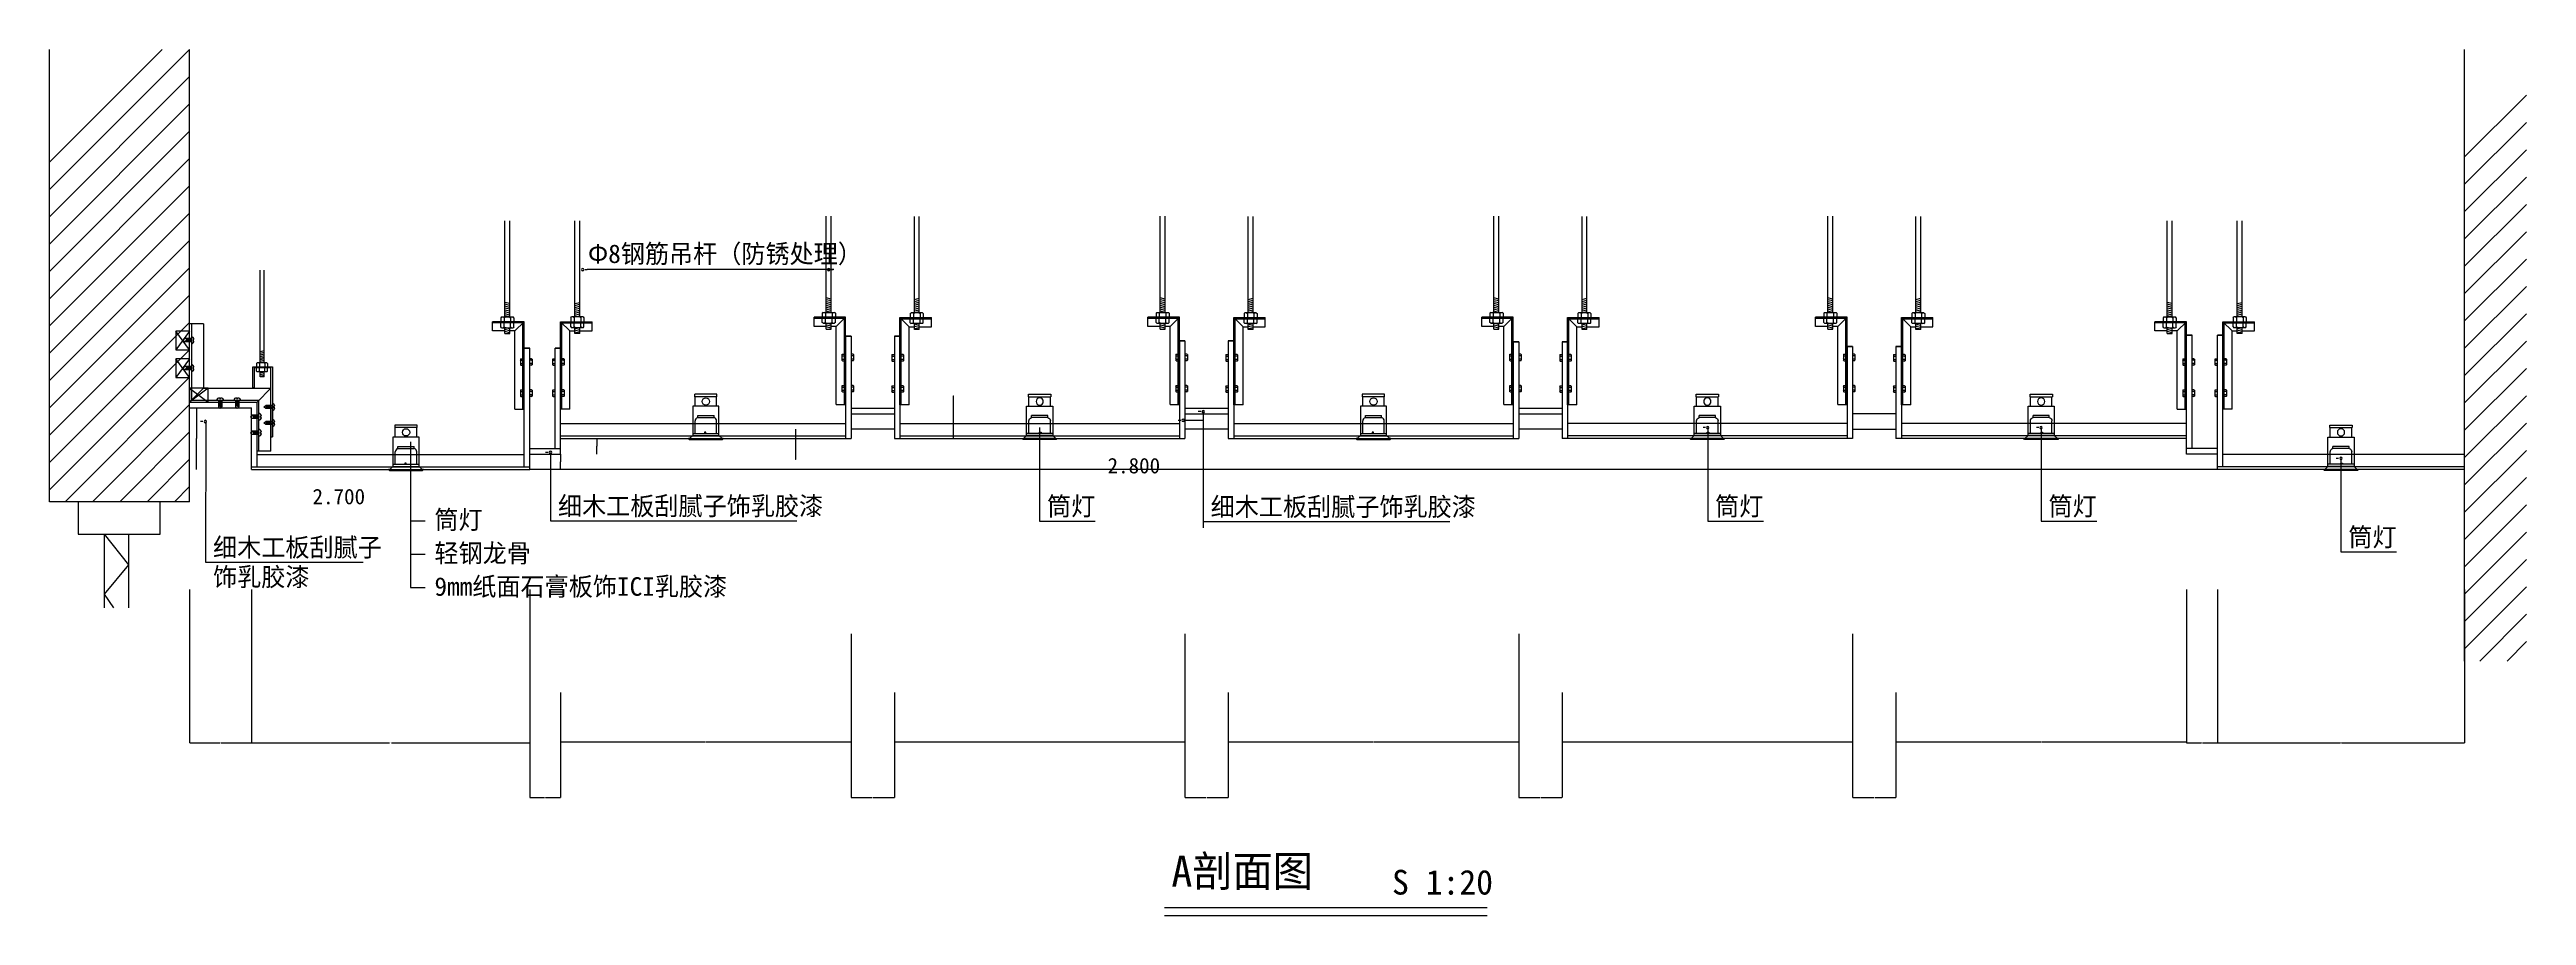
# Model space of a CAD drawing. Header units: metres. Extents: x 30935 to 38949, y 2419 to 5221.
import ezdxf

# ---------------------------------------------------------------- set-up
doc = ezdxf.new("R2010")
doc.units = ezdxf.units.M
for name, color, linetype in [('10', 8, 'Continuous'), ('2', 96, 'Continuous'), ('20', 1, 'Continuous'), ('3', 2, 'Continuous'), ('5', 5, 'Continuous'), ('7', 7, 'Continuous'), ('8', 7, 'Continuous'), ('D', 3, 'Continuous'), ('PUB_DIM', 3, 'Continuous'), ('PUB_TEXT', 7, 'Continuous'), ('家具', 2, 'Continuous'), ('结构', 3, 'Continuous')]:
    doc.layers.add(name, color=color, linetype=linetype)
doc.dimstyles.get("Standard").update_dxf_attribs({"dimtxt": 2.5, "dimasz": 2.5, "dimexe": 1.25, "dimexo": 0.625, "dimtad": 1, "dimcen": 2.5, "dimazin": 3, "dimtfac": 1, "dimtmove": 0, "dimatfit": 3})

# ---------------------------------------------------------------- blocks, each defined once
blk = doc.blocks.new('A$C10A02501')
at = {"layer": '10'}
for p, q in [((45, 388.25), (0, 328.25)), ((45, 328.25), (0, 388.25)), ((45, 238.83), (0, 298.83)), ((45, 298.83), (0, 238.83)), ((45, 204), (105, 159)), ((105, 204), (45, 159)), ((45, 159), (90, 204)), ((263.13, 159), (308.13, 204)), ((145.6, 142.43), (139.25, 148.78)), ((147.19, 142.43), (140.84, 148.78)), ((148.78, 142.43), (142.43, 148.78)), ((196.49, 155.13), (192.62, 159)), ((198.08, 155.13), (194.21, 159)), ((199.66, 155.13), (195.79, 159))]:
    blk.add_line(p, q, dxfattribs=at)
at = {"layer": '20'}
for points in [[(0, 388.25), (0, 328.25), (45, 328.25), (45, 388.25)], [(0, 298.83), (0, 238.83), (45, 238.83), (45, 298.83)], [(45, 159), (105, 159), (105, 204), (45, 204)]]:
    blk.add_lwpolyline(points, close=True, dxfattribs=at)
at = {"layer": '5'}
for p, q in [((51, 165), (269.13, 165)), ((90, 204), (308.13, 204)), ((269.13, 0), (269.13, 165)), ((308.13, 0), (308.13, 204)), ((45, 159), (263.13, 159)), ((263.13, 0), (263.13, 159)), ((308.13, 0), (263.13, 0))]:
    blk.add_line(p, q, dxfattribs=at)
at = {"layer": 'D'}
for p, q in [((51, 364.36), (29.39, 364.36)), ((51, 354.23), (29.39, 354.23)), ((272.8, 322.55), (286.3, 325.87)), ((272.8, 317.33), (286.3, 320.66)), ((51, 274.09), (29.39, 274.09)), ((51, 263.96), (29.39, 263.96)), ((272.8, 312.11), (286.3, 315.44)), ((272.8, 306.89), (286.3, 310.22)), ((272.8, 301.67), (286.3, 305)), ((272.8, 296.45), (286.3, 299.78)), ((272.8, 291.23), (286.3, 294.56)), ((272.8, 286.02), (286.3, 289.34)), ((272.8, 253.34), (286.3, 256.67)), ((272.8, 248.12), (286.3, 251.45)), ((272.8, 242.9), (286.3, 246.23)), ((138.52, 165), (138.52, 143.39)), ((148.66, 165), (148.66, 143.39)), ((193.61, 165), (193.61, 143.39)), ((203.75, 165), (203.75, 143.39)), ((269.13, 116.49), (247.52, 116.49)), ((269.13, 106.36), (247.52, 106.36)), ((312.52, 148.48), (290.91, 148.48)), ((312.52, 138.34), (290.91, 138.34)), ((312.52, 96.74), (290.91, 96.74)), ((312.52, 86.61), (290.91, 86.61)), ((269.13, 64.76), (247.52, 64.76)), ((269.13, 54.62), (247.52, 54.62))]:
    blk.add_line(p, q, dxfattribs=at)
at = {"layer": '家具', "color": 3}
for p, q in [((272.8, 286.02), (272.8, 585.8)), ((286.3, 286.02), (286.3, 585.8)), ((29.39, 364.36), (23.9, 359.3)), ((23.9, 359.3), (29.39, 354.23)), ((35.62, 364.36), (30.1, 354.23)), ((39.46, 364.36), (33.95, 354.23)), ((43.31, 364.36), (37.79, 354.23)), ((47.15, 364.36), (41.64, 354.23)), ((51, 364.36), (45.48, 354.23)), ((58.79, 361.89), (56.26, 361.89)), ((56.26, 361.89), (56.26, 356.7)), ((58.72, 356.7), (56.26, 356.7)), ((29.39, 274.09), (23.9, 269.03)), ((23.9, 269.03), (29.39, 263.96)), ((35.62, 274.09), (30.1, 263.96)), ((39.46, 274.09), (33.95, 263.96)), ((43.31, 274.09), (37.79, 263.96)), ((47.15, 274.09), (41.64, 263.96)), ((51, 274.09), (45.48, 263.96)), ((58.79, 271.62), (56.26, 271.62)), ((56.26, 271.62), (56.26, 266.43)), ((58.72, 266.43), (56.26, 266.43)), ((249.16, 273.06), (272.8, 273.06)), ((249.16, 205.75), (249.16, 273.06)), ((308.13, 269.52), (253.56, 269.52)), ((253.56, 269.52), (253.56, 205.75)), ((261.46, 283.8), (263.68, 286.02)), ((261.46, 283.8), (261.46, 273.06)), ((261.46, 258.79), (261.46, 269.52)), ((261.46, 258.79), (263.68, 256.57)), ((294.88, 286.02), (263.68, 286.02)), ((294.88, 256.57), (263.68, 256.57)), ((268.36, 286.02), (270.58, 283.8)), ((268.36, 256.57), (270.58, 258.79)), ((270.58, 283.8), (270.58, 273.06)), ((270.58, 273.06), (312.52, 273.06)), ((270.58, 258.79), (270.58, 269.52)), ((270.63, 283.8), (272.85, 286.02)), ((270.63, 258.79), (272.85, 256.57)), ((272.8, 240.32), (272.8, 256.62)), ((286.2, 286.02), (288.42, 283.8)), ((286.2, 256.57), (288.42, 258.79)), ((286.3, 240.32), (286.3, 256.67)), ((288.42, 283.8), (288.42, 273.06)), ((288.42, 258.79), (288.42, 269.52)), ((288.47, 283.8), (290.69, 286.02)), ((288.47, 258.79), (290.69, 256.57)), ((294.88, 286.02), (297.1, 283.8)), ((294.88, 256.57), (297.1, 258.79)), ((297.1, 283.8), (297.1, 273.06)), ((297.1, 258.79), (297.1, 269.52)), ((308.13, 148.48), (308.13, 269.52)), ((312.52, 273.06), (312.52, 46.83)), ((138.52, 165), (148.66, 159.48)), ((138.52, 161.15), (148.66, 155.64)), ((141, 172.79), (141, 170.26)), ((141, 170.26), (146.18, 170.26)), ((146.18, 172.72), (146.18, 170.26)), ((193.61, 165), (203.75, 159.48)), ((193.61, 161.15), (203.75, 155.64)), ((196.09, 172.79), (196.09, 170.26)), ((196.09, 170.26), (201.27, 170.26)), ((201.27, 172.72), (201.27, 170.26)), ((253.56, 205.75), (249.16, 205.75)), ((286.3, 240.32), (272.8, 240.32)), ((138.52, 157.31), (148.66, 151.79)), ((138.52, 153.46), (148.66, 147.95)), ((138.52, 149.62), (148.66, 144.1)), ((138.52, 143.39), (143.59, 137.9)), ((143.59, 137.9), (148.66, 143.39)), ((193.61, 157.31), (203.75, 151.79)), ((193.61, 153.46), (203.75, 147.95)), ((193.61, 149.62), (203.75, 144.1)), ((193.61, 143.39), (198.68, 137.9)), ((198.68, 137.9), (203.75, 143.39)), ((242.02, 111.42), (247.52, 116.49)), ((247.52, 106.36), (242.02, 111.42)), ((253.74, 106.36), (248.23, 116.49)), ((257.59, 106.36), (252.07, 116.49)), ((261.43, 106.36), (255.92, 116.49)), ((265.28, 106.36), (259.76, 116.49)), ((269.13, 106.36), (263.61, 116.49)), ((274.38, 108.83), (274.38, 114.02)), ((276.85, 114.02), (274.38, 114.02)), ((276.92, 108.83), (274.38, 108.83)), ((285.42, 143.41), (290.91, 148.48)), ((290.91, 138.34), (285.42, 143.41)), ((285.42, 91.68), (290.91, 96.74)), ((290.91, 86.61), (285.42, 91.68)), ((297.14, 138.34), (291.62, 148.48)), ((297.14, 86.61), (291.62, 96.74)), ((300.98, 138.34), (295.47, 148.48)), ((300.98, 86.61), (295.47, 96.74)), ((304.83, 138.34), (299.32, 148.48)), ((304.83, 86.61), (299.32, 96.74)), ((308.68, 138.34), (303.16, 148.48)), ((308.68, 86.61), (303.16, 96.74)), ((312.52, 138.34), (307.01, 148.48)), ((312.52, 86.61), (307.01, 96.74)), ((308.68, 96.74), (308.68, 138.34)), ((308.68, 46.83), (308.68, 86.61)), ((320.25, 146), (317.78, 146)), ((317.78, 140.82), (317.78, 146)), ((320.31, 140.82), (317.78, 140.82)), ((320.25, 94.27), (317.78, 94.27)), ((317.78, 89.08), (317.78, 94.27)), ((320.31, 89.08), (317.78, 89.08)), ((242.02, 59.69), (247.52, 64.76)), ((247.52, 54.62), (242.02, 59.69)), ((253.74, 54.62), (248.23, 64.76)), ((257.59, 54.62), (252.07, 64.76)), ((261.43, 54.62), (255.92, 64.76)), ((265.28, 54.62), (259.76, 64.76)), ((269.13, 54.62), (263.61, 64.76)), ((274.38, 57.1), (274.38, 62.28)), ((276.85, 62.28), (274.38, 62.28)), ((276.92, 57.1), (274.38, 57.1)), ((308.68, 46.83), (312.52, 46.83))]:
    blk.add_line(p, q, dxfattribs=at)
for centre, radius, start, end in [((49.79, 361.52), 9.01, 2.34, 82.26), ((49.53, 357.05), 9.27, 279.13, 357.89), ((49.79, 271.25), 9.01, 2.34, 82.26), ((49.53, 266.78), 9.27, 279.13, 357.89), ((141.37, 163.79), 9.01, 92.34, 172.26), ((145.84, 163.53), 9.27, 9.13, 87.89), ((196.46, 163.79), 9.01, 92.34, 172.26), ((200.93, 163.53), 9.27, 9.13, 87.89), ((267.91, 109.2), 9.01, 277.74, 357.66), ((267.66, 113.68), 9.27, 2.11, 80.87), ((311.05, 145.66), 9.27, 2.11, 80.87), ((311.31, 141.18), 9.01, 277.74, 357.66), ((311.05, 93.93), 9.27, 2.11, 80.87), ((311.31, 89.45), 9.01, 277.74, 357.66), ((267.91, 57.47), 9.01, 277.74, 357.66), ((267.66, 61.94), 9.27, 2.11, 80.87)]:
    blk.add_arc(centre, radius, start, end, dxfattribs=at)
at = {"layer": '结构', "linetype": 'ByBlock'}
for p, q in [((45, 159), (45, 412.5)), ((90, 412.5), (45, 412.5)), ((51, 412.5), (51, 165)), ((90, 412.5), (90, 204))]:
    blk.add_line(p, q, dxfattribs=at)
blk = doc.blocks.new('_DOT')
at = {"color": 0, "linetype": 'ByBlock'}
blk.add_line((-0.5, 0), (-1, 0), dxfattribs=at)
blk.add_lwpolyline([(-0.25, 0, 1), (0.25, 0, 1)], format="xyb", close=True, dxfattribs=at)
blk = doc.blocks.new('A$C199F71E8')
at = {"layer": '7'}
for p, q in [((21.71, 108.32), (14.13, 108.32)), ((20.27, 146.94), (20.27, 138.84)), ((21.71, 138.84), (20.27, 138.84)), ((21.71, 108.32), (21.71, 138.84)), ((91.17, 138.84), (21.71, 138.84)), ((91.17, 108.32), (21.71, 108.32)), ((3.99, 3.2), (109.05, 3.2)), ((14.13, 20.14), (98.9, 20.14)), ((14.13, 13.38), (98.9, 13.38)), ((21.71, 20.14), (21.71, 60.36)), ((30.17, 71.27), (30.17, 78.01)), ((30.17, 78.01), (82.86, 78.01)), ((30.17, 71.27), (82.86, 71.27)), ((82.86, 71.27), (82.86, 78.01)), ((91.33, 20.14), (91.33, 60.36))]:
    blk.add_line(p, q, dxfattribs=at)
for points in [[(14.13, 108.32), (14.13, 13.38), (3.99, 3.2), (0, 3.2), (2.82, 0), (110.22, 0.01), (113, 3.2), (109.05, 3.2), (98.9, 13.38), (98.9, 108.32), (91.17, 108.32), (91.17, 138.84), (92.52, 138.84), (92.52, 146.94), (20.32, 146.94)], [(91.17, 138.84), (53.44, 138.84), (21.79, 138.84)]]:
    blk.add_lwpolyline(points, dxfattribs=at)
blk.add_lwpolyline([(52.17, 20.14), (56.8, 20.14), (56.8, 24), (52.17, 24)], close=True, dxfattribs=at)
blk.add_circle((56.52, 123.42), 11.78, dxfattribs=at)
for centre, start, end in [((33.05, 60.31), 104.69, 179.74), ((79.99, 60.31), 0.26, 75.31)]:
    blk.add_arc(centre, 11.34, start, end, dxfattribs=at)
blk = doc.blocks.new('_CLOSEDFILLED')
at = {"color": 0, "linetype": 'BYBLOCK'}
blk.add_solid([(-1, 0), (0, 0), (-1, 0)], dxfattribs=at)
blk = doc.blocks.new('*D1')
for p, q in [((33528.69, 3330.51), (33528.69, 2980.96)), ((32588.69, 3140.94), (32588.69, 2980.96)), ((32588.94, 2980.96), (33057.69, 2980.96)), ((33059.69, 2980.96), (33528.44, 2980.96))]:
    blk.add_line(p, q)
at = {"layer": 'Defpoints'}
for p in [(33528.69, 3330.51), (32588.69, 3140.94), (32588.69, 2980.96)]:
    blk.add_point(p, dxfattribs=at)
at = {"layer": 'PUB_DIM', "xscale": 0.25, "yscale": 0.25, "rotation": 180}
blk.add_blockref('_CLOSEDFILLED', (32588.69, 2980.96), dxfattribs=at)
at = {"layer": 'PUB_DIM', "xscale": 0.25, "yscale": 0.25}
blk.add_blockref('_CLOSEDFILLED', (33528.69, 2980.96), dxfattribs=at)
at = {"layer": 'PUB_DIM', "insert": (33058.69, 2980.96), "char_height": 1, "attachment_point": 5}
blk.add_mtext('EQ', dxfattribs=at)
blk = doc.blocks.new('*D2')
for p, q in [((32488.69, 3107.81), (32488.69, 2801.28)), ((32588.69, 3080.94), (32588.69, 2801.28)), ((32488.94, 2801.28), (32537.19, 2801.28)), ((32540.19, 2801.28), (32588.44, 2801.28))]:
    blk.add_line(p, q)
at = {"layer": 'Defpoints'}
for p in [(32488.69, 3107.81), (32588.69, 3080.94), (32488.69, 2801.28)]:
    blk.add_point(p, dxfattribs=at)
at = {"layer": 'PUB_DIM', "xscale": 0.25, "yscale": 0.25, "rotation": 180}
blk.add_blockref('_CLOSEDFILLED', (32488.69, 2801.28), dxfattribs=at)
at = {"layer": 'PUB_DIM', "xscale": 0.25, "yscale": 0.25}
blk.add_blockref('_CLOSEDFILLED', (32588.69, 2801.28), dxfattribs=at)
at = {"layer": 'PUB_DIM', "insert": (32538.69, 2801.28), "char_height": 1, "attachment_point": 5}
blk.add_mtext('100', dxfattribs=at)
blk = doc.blocks.new('*D3')
for p, q in [((32588.45, 3887.13), (32588.2, 3887.13)), ((32588.7, 3912.13), (32588.7, 3887.13)), ((32588.7, 3862.13), (32588.7, 3887.13)), ((32588.7, 3887.13), (32588.7, 3887.13)), ((32588.95, 3887.13), (32589.2, 3887.13))]:
    blk.add_line(p, q)
at = {"layer": 'Defpoints'}
for p in [(32588.7, 3912.13), (32588.7, 3887.13), (32588.7, 3862.13)]:
    blk.add_point(p, dxfattribs=at)
at = {"layer": 'PUB_DIM', "xscale": 0.25, "yscale": 0.25}
blk.add_blockref('_CLOSEDFILLED', (32588.7, 3887.13), dxfattribs=at)
at = {"layer": 'PUB_DIM', "xscale": 0.25, "yscale": 0.25, "rotation": 180}
blk.add_blockref('_CLOSEDFILLED', (32588.7, 3887.13), dxfattribs=at)
at = {"layer": 'PUB_DIM', "insert": (32588.7, 3888.255), "char_height": 1, "attachment_point": 5}
blk.add_mtext('0', dxfattribs=at)
blk = doc.blocks.new('*D4')
for p, q in [((31410.9, 4062.14), (31410.9, 3962.14)), ((31410.65, 3962.14), (31410.4, 3962.14)), ((31410.9, 3862.14), (31410.9, 3962.14)), ((31410.9, 3962.14), (31410.9, 3962.14)), ((31411.15, 3962.14), (31411.4, 3962.14))]:
    blk.add_line(p, q)
at = {"layer": 'Defpoints'}
for p in [(31410.9, 4062.14), (31410.9, 3962.14), (31410.9, 3862.14)]:
    blk.add_point(p, dxfattribs=at)
at = {"layer": 'PUB_DIM', "xscale": 0.25, "yscale": 0.25}
blk.add_blockref('_CLOSEDFILLED', (31410.9, 3962.14), dxfattribs=at)
at = {"layer": 'PUB_DIM', "xscale": 0.25, "yscale": 0.25, "rotation": 180}
blk.add_blockref('_CLOSEDFILLED', (31410.9, 3962.14), dxfattribs=at)
at = {"layer": 'PUB_DIM', "insert": (31410.9, 3963.265), "char_height": 1, "attachment_point": 5}
blk.add_mtext('200', dxfattribs=at)
blk = doc.blocks.new('*D5')
for p, q in [((31588.7, 3474.24), (31588.7, 2977.63)), ((32488.69, 3474.24), (32488.69, 2977.63)), ((31588.95, 2977.63), (32035.695, 2977.63)), ((32041.695, 2977.63), (32488.44, 2977.63))]:
    blk.add_line(p, q)
at = {"layer": 'Defpoints'}
for p in [(31588.7, 3474.24), (32488.69, 3474.24), (31588.7, 2977.63)]:
    blk.add_point(p, dxfattribs=at)
at = {"layer": 'PUB_DIM', "xscale": 0.25, "yscale": 0.25, "rotation": 180}
blk.add_blockref('_CLOSEDFILLED', (31588.7, 2977.63), dxfattribs=at)
at = {"layer": 'PUB_DIM', "xscale": 0.25, "yscale": 0.25}
blk.add_blockref('_CLOSEDFILLED', (32488.69, 2977.63), dxfattribs=at)
at = {"layer": 'PUB_DIM', "insert": (32038.695, 2977.63), "char_height": 1, "attachment_point": 5}
blk.add_mtext('899,99', dxfattribs=at)
blk = doc.blocks.new('*D6')
for p, q in [((31388.7, 3474.24), (31388.7, 2977.63)), ((31588.7, 3474.24), (31588.7, 2977.63)), ((31388.95, 2977.63), (31487.2, 2977.63)), ((31490.2, 2977.63), (31588.45, 2977.63))]:
    blk.add_line(p, q)
at = {"layer": 'Defpoints'}
for p in [(31388.7, 3474.24), (31588.7, 3474.24), (31388.7, 2977.63)]:
    blk.add_point(p, dxfattribs=at)
at = {"layer": 'PUB_DIM', "xscale": 0.25, "yscale": 0.25, "rotation": 180}
blk.add_blockref('_CLOSEDFILLED', (31388.7, 2977.63), dxfattribs=at)
at = {"layer": 'PUB_DIM', "xscale": 0.25, "yscale": 0.25}
blk.add_blockref('_CLOSEDFILLED', (31588.7, 2977.63), dxfattribs=at)
at = {"layer": 'PUB_DIM', "insert": (31488.7, 2977.63), "char_height": 1, "attachment_point": 5}
blk.add_mtext('200', dxfattribs=at)
blk = doc.blocks.new('*D7')
for p, q in [((37948.69, 3474.24), (37948.69, 2977.63)), ((38748.69, 3474.24), (38748.69, 2977.63)), ((37948.94, 2977.63), (38347.19, 2977.63)), ((38350.19, 2977.63), (38748.44, 2977.63))]:
    blk.add_line(p, q)
at = {"layer": 'Defpoints'}
for p in [(37948.69, 3474.24), (38748.69, 3474.24), (37948.69, 2977.63)]:
    blk.add_point(p, dxfattribs=at)
at = {"layer": 'PUB_DIM', "xscale": 0.25, "yscale": 0.25, "rotation": 180}
blk.add_blockref('_CLOSEDFILLED', (37948.69, 2977.63), dxfattribs=at)
at = {"layer": 'PUB_DIM', "xscale": 0.25, "yscale": 0.25}
blk.add_blockref('_CLOSEDFILLED', (38748.69, 2977.63), dxfattribs=at)
at = {"layer": 'PUB_DIM', "insert": (38348.69, 2977.63), "char_height": 1, "attachment_point": 5}
blk.add_mtext('800', dxfattribs=at)
blk = doc.blocks.new('*D8')
for p, q in [((35688.69, 3330.51), (35688.69, 2980.96)), ((34748.69, 3140.94), (34748.69, 2980.96)), ((34748.94, 2980.96), (35217.69, 2980.96)), ((35219.69, 2980.96), (35688.44, 2980.96))]:
    blk.add_line(p, q)
at = {"layer": 'Defpoints'}
for p in [(35688.69, 3330.51), (34748.69, 3140.94), (34748.69, 2980.96)]:
    blk.add_point(p, dxfattribs=at)
at = {"layer": 'PUB_DIM', "xscale": 0.25, "yscale": 0.25, "rotation": 180}
blk.add_blockref('_CLOSEDFILLED', (34748.69, 2980.96), dxfattribs=at)
at = {"layer": 'PUB_DIM', "xscale": 0.25, "yscale": 0.25}
blk.add_blockref('_CLOSEDFILLED', (35688.69, 2980.96), dxfattribs=at)
at = {"layer": 'PUB_DIM', "insert": (35218.69, 2980.96), "char_height": 1, "attachment_point": 5}
blk.add_mtext('EQ', dxfattribs=at)
blk = doc.blocks.new('*D9')
for p, q in [((34608.69, 3330.51), (34608.69, 2980.96)), ((33668.69, 3140.94), (33668.69, 2980.96)), ((33668.94, 2980.96), (34137.69, 2980.96)), ((34139.69, 2980.96), (34608.44, 2980.96))]:
    blk.add_line(p, q)
at = {"layer": 'Defpoints'}
for p in [(34608.69, 3330.51), (33668.69, 3140.94), (33668.69, 2980.96)]:
    blk.add_point(p, dxfattribs=at)
at = {"layer": 'PUB_DIM', "xscale": 0.25, "yscale": 0.25, "rotation": 180}
blk.add_blockref('_CLOSEDFILLED', (33668.69, 2980.96), dxfattribs=at)
at = {"layer": 'PUB_DIM', "xscale": 0.25, "yscale": 0.25}
blk.add_blockref('_CLOSEDFILLED', (34608.69, 2980.96), dxfattribs=at)
at = {"layer": 'PUB_DIM', "insert": (34138.69, 2980.96), "char_height": 1, "attachment_point": 5}
blk.add_mtext('EQ', dxfattribs=at)
blk = doc.blocks.new('*D10')
for p, q in [((33528.69, 3107.81), (33528.69, 2801.28)), ((33668.69, 3080.94), (33668.69, 2801.28)), ((33528.94, 2801.28), (33597.19, 2801.28)), ((33600.19, 2801.28), (33668.44, 2801.28))]:
    blk.add_line(p, q)
at = {"layer": 'Defpoints'}
for p in [(33528.69, 3107.81), (33668.69, 3080.94), (33528.69, 2801.28)]:
    blk.add_point(p, dxfattribs=at)
at = {"layer": 'PUB_DIM', "xscale": 0.25, "yscale": 0.25, "rotation": 180}
blk.add_blockref('_CLOSEDFILLED', (33528.69, 2801.28), dxfattribs=at)
at = {"layer": 'PUB_DIM', "xscale": 0.25, "yscale": 0.25}
blk.add_blockref('_CLOSEDFILLED', (33668.69, 2801.28), dxfattribs=at)
at = {"layer": 'PUB_DIM', "insert": (33598.69, 2801.28), "char_height": 1, "attachment_point": 5}
blk.add_mtext('150', dxfattribs=at)
blk = doc.blocks.new('*D11')
for p, q in [((32705.69, 3937.13), (32705.44, 3937.13)), ((32705.94, 3962.13), (32705.94, 3937.13)), ((32705.94, 3912.13), (32705.94, 3937.13)), ((32705.94, 3937.13), (32705.94, 3937.13)), ((32706.19, 3937.13), (32706.44, 3937.13))]:
    blk.add_line(p, q)
at = {"layer": 'Defpoints'}
for p in [(32705.94, 3962.13), (32705.94, 3937.13), (32705.94, 3912.13)]:
    blk.add_point(p, dxfattribs=at)
at = {"layer": 'PUB_DIM', "xscale": 0.25, "yscale": 0.25}
blk.add_blockref('_CLOSEDFILLED', (32705.94, 3937.13), dxfattribs=at)
at = {"layer": 'PUB_DIM', "xscale": 0.25, "yscale": 0.25, "rotation": 180}
blk.add_blockref('_CLOSEDFILLED', (32705.94, 3937.13), dxfattribs=at)
at = {"layer": 'PUB_DIM', "insert": (32705.94, 3938.255), "char_height": 1, "attachment_point": 5}
blk.add_mtext('0', dxfattribs=at)
blk = doc.blocks.new('*D12')
for p, q in [((33348.59, 3992.13), (33348.59, 3894.27)), ((33348.59, 3962.13), (33348.59, 3894.27)), ((33348.34, 3894.27), (33348.09, 3894.27)), ((33348.59, 3894.27), (33348.59, 3894.27)), ((33348.84, 3894.27), (33349.09, 3894.27))]:
    blk.add_line(p, q)
at = {"layer": 'Defpoints'}
for p in [(33348.59, 3992.13), (33348.59, 3962.13), (33348.59, 3894.27)]:
    blk.add_point(p, dxfattribs=at)
at = {"layer": 'PUB_DIM', "xscale": 0.25, "yscale": 0.25}
blk.add_blockref('_CLOSEDFILLED', (33348.59, 3894.27), dxfattribs=at)
at = {"layer": 'PUB_DIM', "xscale": 0.25, "yscale": 0.25, "rotation": 180}
blk.add_blockref('_CLOSEDFILLED', (33348.59, 3894.27), dxfattribs=at)
at = {"layer": 'PUB_DIM', "insert": (33348.59, 3895.395), "char_height": 1, "attachment_point": 5}
blk.add_mtext('0', dxfattribs=at)
blk = doc.blocks.new('*D13')
for p, q in [((33859.74, 4100.33), (33859.49, 4100.33)), ((33859.99, 3962.14), (33859.99, 4100.33)), ((33859.99, 4042.14), (33859.99, 4100.33)), ((33859.99, 4100.33), (33859.99, 4100.33)), ((33860.24, 4100.33), (33860.49, 4100.33))]:
    blk.add_line(p, q)
at = {"layer": 'Defpoints'}
for p in [(33859.99, 4100.33), (33859.99, 4042.14), (33859.99, 3962.14)]:
    blk.add_point(p, dxfattribs=at)
at = {"layer": 'PUB_DIM', "xscale": 0.25, "yscale": 0.25}
blk.add_blockref('_CLOSEDFILLED', (33859.99, 4100.33), dxfattribs=at)
at = {"layer": 'PUB_DIM', "xscale": 0.25, "yscale": 0.25, "rotation": 180}
blk.add_blockref('_CLOSEDFILLED', (33859.99, 4100.33), dxfattribs=at)
at = {"layer": 'PUB_DIM', "insert": (33859.99, 4101.455), "char_height": 1, "attachment_point": 5}
blk.add_mtext('0', dxfattribs=at)
blk = doc.blocks.new('*D14')
for p, q in [((34608.69, 3107.81), (34608.69, 2801.28)), ((34748.69, 3080.94), (34748.69, 2801.28)), ((34608.94, 2801.28), (34677.19, 2801.28)), ((34680.19, 2801.28), (34748.44, 2801.28))]:
    blk.add_line(p, q)
at = {"layer": 'Defpoints'}
for p in [(34608.69, 3107.81), (34748.69, 3080.94), (34608.69, 2801.28)]:
    blk.add_point(p, dxfattribs=at)
at = {"layer": 'PUB_DIM', "xscale": 0.25, "yscale": 0.25, "rotation": 180}
blk.add_blockref('_CLOSEDFILLED', (34608.69, 2801.28), dxfattribs=at)
at = {"layer": 'PUB_DIM', "xscale": 0.25, "yscale": 0.25}
blk.add_blockref('_CLOSEDFILLED', (34748.69, 2801.28), dxfattribs=at)
at = {"layer": 'PUB_DIM', "insert": (34678.69, 2801.28), "char_height": 1, "attachment_point": 5}
blk.add_mtext('150', dxfattribs=at)
blk = doc.blocks.new('*D15')
for p, q in [((36768.69, 3107.81), (36768.69, 2801.28)), ((36908.69, 3080.94), (36908.69, 2801.28)), ((36768.94, 2801.28), (36837.19, 2801.28)), ((36840.19, 2801.28), (36908.44, 2801.28))]:
    blk.add_line(p, q)
at = {"layer": 'Defpoints'}
for p in [(36768.69, 3107.81), (36908.69, 3080.94), (36768.69, 2801.28)]:
    blk.add_point(p, dxfattribs=at)
at = {"layer": 'PUB_DIM', "xscale": 0.25, "yscale": 0.25, "rotation": 180}
blk.add_blockref('_CLOSEDFILLED', (36768.69, 2801.28), dxfattribs=at)
at = {"layer": 'PUB_DIM', "xscale": 0.25, "yscale": 0.25}
blk.add_blockref('_CLOSEDFILLED', (36908.69, 2801.28), dxfattribs=at)
at = {"layer": 'PUB_DIM', "insert": (36838.69, 2801.28), "char_height": 1, "attachment_point": 5}
blk.add_mtext('150', dxfattribs=at)
blk = doc.blocks.new('*D16')
for p, q in [((36768.69, 3330.51), (36768.69, 2980.96)), ((35828.69, 3140.94), (35828.69, 2980.96)), ((35828.94, 2980.96), (36297.69, 2980.96)), ((36299.69, 2980.96), (36768.44, 2980.96))]:
    blk.add_line(p, q)
at = {"layer": 'Defpoints'}
for p in [(36768.69, 3330.51), (35828.69, 3140.94), (35828.69, 2980.96)]:
    blk.add_point(p, dxfattribs=at)
at = {"layer": 'PUB_DIM', "xscale": 0.25, "yscale": 0.25, "rotation": 180}
blk.add_blockref('_CLOSEDFILLED', (35828.69, 2980.96), dxfattribs=at)
at = {"layer": 'PUB_DIM', "xscale": 0.25, "yscale": 0.25}
blk.add_blockref('_CLOSEDFILLED', (36768.69, 2980.96), dxfattribs=at)
at = {"layer": 'PUB_DIM', "insert": (36298.69, 2980.96), "char_height": 1, "attachment_point": 5}
blk.add_mtext('EQ', dxfattribs=at)
blk = doc.blocks.new('*D17')
for p, q in [((35688.69, 3107.81), (35688.69, 2801.28)), ((35828.69, 3080.94), (35828.69, 2801.28)), ((35688.94, 2801.28), (35757.19, 2801.28)), ((35760.19, 2801.28), (35828.44, 2801.28))]:
    blk.add_line(p, q)
at = {"layer": 'Defpoints'}
for p in [(35688.69, 3107.81), (35828.69, 3080.94), (35688.69, 2801.28)]:
    blk.add_point(p, dxfattribs=at)
at = {"layer": 'PUB_DIM', "xscale": 0.25, "yscale": 0.25, "rotation": 180}
blk.add_blockref('_CLOSEDFILLED', (35688.69, 2801.28), dxfattribs=at)
at = {"layer": 'PUB_DIM', "xscale": 0.25, "yscale": 0.25}
blk.add_blockref('_CLOSEDFILLED', (35828.69, 2801.28), dxfattribs=at)
at = {"layer": 'PUB_DIM', "insert": (35758.69, 2801.28), "char_height": 1, "attachment_point": 5}
blk.add_mtext('150', dxfattribs=at)
blk = doc.blocks.new('*D18')
for p, q in [((37848.69, 3330.51), (37848.69, 2980.96)), ((36908.69, 3140.94), (36908.69, 2980.96)), ((36908.94, 2980.96), (37377.69, 2980.96)), ((37379.69, 2980.96), (37848.44, 2980.96))]:
    blk.add_line(p, q)
at = {"layer": 'Defpoints'}
for p in [(37848.69, 3330.51), (36908.69, 3140.94), (36908.69, 2980.96)]:
    blk.add_point(p, dxfattribs=at)
at = {"layer": 'PUB_DIM', "xscale": 0.25, "yscale": 0.25, "rotation": 180}
blk.add_blockref('_CLOSEDFILLED', (36908.69, 2980.96), dxfattribs=at)
at = {"layer": 'PUB_DIM', "xscale": 0.25, "yscale": 0.25}
blk.add_blockref('_CLOSEDFILLED', (37848.69, 2980.96), dxfattribs=at)
at = {"layer": 'PUB_DIM', "insert": (37378.69, 2980.96), "char_height": 1, "attachment_point": 5}
blk.add_mtext('EQ', dxfattribs=at)
blk = doc.blocks.new('*D19')
for p, q in [((37848.69, 3474.24), (37848.69, 2977.63)), ((37948.69, 3474.24), (37948.69, 2977.63)), ((37848.94, 2977.63), (37897.19, 2977.63)), ((37900.19, 2977.63), (37948.44, 2977.63))]:
    blk.add_line(p, q)
at = {"layer": 'Defpoints'}
for p in [(37848.69, 3474.24), (37948.69, 3474.24), (37848.69, 2977.63)]:
    blk.add_point(p, dxfattribs=at)
at = {"layer": 'PUB_DIM', "xscale": 0.25, "yscale": 0.25, "rotation": 180}
blk.add_blockref('_CLOSEDFILLED', (37848.69, 2977.63), dxfattribs=at)
at = {"layer": 'PUB_DIM', "xscale": 0.25, "yscale": 0.25}
blk.add_blockref('_CLOSEDFILLED', (37948.69, 2977.63), dxfattribs=at)
at = {"layer": 'PUB_DIM', "insert": (37898.69, 2977.63), "char_height": 1, "attachment_point": 5}
blk.add_mtext('100', dxfattribs=at)

msp = doc.modelspace()

# ---------------------------------------------------------------- linework, layer by layer
at = {"layer": '2'}
for p, q in [((30935.36, 4856.77), (31299.47, 5220.88)), ((30935.36, 4768.39), (31387.86, 5220.88)), ((30935.36, 4680), (31388.7, 5133.33)), ((38748.7, 4873.22), (38948.7, 5073.22)), ((30935.36, 4591.61), (31388.7, 5044.95)), ((38748.7, 4784.83), (38948.7, 4984.83)), ((30935.36, 4503.22), (31388.7, 4956.56)), ((38748.7, 4696.44), (38948.7, 4896.44)), ((30935.36, 4414.83), (31388.7, 4868.17)), ((38748.7, 4608.05), (38948.7, 4808.05)), ((30935.36, 4326.44), (31388.7, 4779.78)), ((30935.36, 4238.06), (31388.7, 4691.39)), ((38748.7, 4519.66), (38948.7, 4719.66)), ((30935.36, 4149.67), (31388.7, 4603)), ((38748.7, 4431.28), (38948.7, 4631.28)), ((30935.36, 4061.28), (31388.7, 4514.62)), ((38748.7, 4342.89), (38948.7, 4542.89)), ((30935.36, 3972.89), (31388.7, 4426.23)), ((38748.7, 4254.5), (38948.7, 4454.5)), ((30935.36, 3884.5), (31388.7, 4337.84)), ((38748.7, 4166.11), (38948.7, 4366.11)), ((30935.36, 3796.11), (31388.7, 4249.45)), ((38748.7, 4077.72), (38948.7, 4277.72)), ((38748.7, 3989.33), (38948.7, 4189.33)), ((30985.73, 3758.09), (31388.7, 4161.06)), ((38748.7, 3900.95), (38948.7, 4100.95)), ((31074.11, 3758.09), (31388.7, 4072.67)), ((38748.7, 3812.56), (38948.7, 4012.56)), ((31162.5, 3758.09), (31388.7, 3984.29)), ((31250.89, 3758.09), (31388.7, 3895.9)), ((38748.7, 3724.17), (38948.7, 3924.17)), ((31339.28, 3758.09), (31388.7, 3807.51)), ((38748.7, 3635.78), (38948.7, 3835.78)), ((38748.7, 3547.39), (38948.7, 3747.39)), ((38748.7, 3459), (38948.7, 3659)), ((38748.7, 3370.62), (38948.7, 3570.62)), ((38748.7, 3282.23), (38948.7, 3482.23)), ((38797.43, 3242.57), (38948.7, 3393.84)), ((38885.82, 3242.57), (38948.7, 3305.45))]:
    msp.add_line(p, q, dxfattribs=at)
at = {"layer": '20'}
msp.add_line((34542.16, 2419.34), (35585.92, 2419.34), dxfattribs=at)
msp.add_lwpolyline([(34542.16, 2445.34), (35585.92, 2445.34)], dxfattribs=at)
at = {"layer": '3'}
for p, q in [((30935.36, 3758.09), (30935.36, 5220.88)), ((31388.7, 3758.09), (31388.7, 5220.88)), ((38748.7, 3242.57), (38748.7, 5220.88)), ((32470.7, 4254.91), (32488.7, 4254.91)), ((32488.7, 4254.91), (32470.7, 4254.91)), ((32488.7, 3862.14), (32488.7, 4254.91)), ((32570.7, 4254.91), (32588.7, 4254.91)), ((32570.7, 4254.91), (32588.7, 4254.91)), ((32588.7, 4254.91), (32570.7, 4254.91)), ((32588.7, 4254.91), (32570.7, 4254.91)), ((32588.7, 3912.14), (32588.7, 4254.91)), ((33528.7, 4293.8), (33510.7, 4293.8)), ((33510.7, 4293.8), (33528.7, 4293.8)), ((33528.7, 4293.8), (33510.7, 4293.8)), ((33510.7, 4293.8), (33528.7, 4293.8)), ((33528.7, 4293.8), (33528.7, 3962.13)), ((33668.7, 4293.8), (33668.7, 3962.14)), ((33686.7, 4293.8), (33668.7, 4293.8)), ((33668.7, 4293.8), (33686.7, 4293.8)), ((33668.7, 4293.8), (33686.7, 4293.8)), ((33686.7, 4293.8), (33668.7, 4293.8)), ((33686.7, 4293.8), (33668.7, 4293.8)), ((33668.7, 4293.8), (33686.7, 4293.8)), ((33668.7, 4293.8), (33686.7, 4293.8)), ((34590.7, 4278.84), (34608.7, 4278.84)), ((34608.7, 4278.84), (34590.7, 4278.84)), ((34608.7, 4278.84), (34590.7, 4278.84)), ((34590.7, 4278.84), (34608.7, 4278.84)), ((34590.7, 4278.84), (34608.7, 4278.84)), ((34608.7, 4278.84), (34590.7, 4278.84)), ((34608.7, 4278.84), (34608.7, 3962.13)), ((34748.7, 4278.84), (34748.7, 3962.14)), ((34748.7, 4278.84), (34766.7, 4278.84)), ((34748.7, 4278.84), (34766.7, 4278.84)), ((34766.7, 4278.84), (34748.7, 4278.84)), ((34748.7, 4278.84), (34766.7, 4278.84)), ((34748.7, 4278.84), (34766.7, 4278.84)), ((34766.7, 4278.84), (34748.7, 4278.84)), ((34766.7, 4278.84), (34748.7, 4278.84)), ((34748.7, 4278.84), (34766.7, 4278.84)), ((34748.7, 4278.84), (34766.7, 4278.84)), ((34766.7, 4278.84), (34748.7, 4278.84)), ((35670.7, 4275.3), (35688.7, 4275.3)), ((35688.7, 4275.3), (35670.7, 4275.3)), ((35688.7, 4275.3), (35670.7, 4275.3)), ((35670.7, 4275.3), (35688.7, 4275.3)), ((35670.7, 4275.3), (35688.7, 4275.3)), ((35688.7, 4275.3), (35670.7, 4275.3)), ((35688.7, 4275.3), (35688.7, 3962.13)), ((35828.7, 4275.3), (35828.7, 3962.14)), ((35828.7, 4275.3), (35846.7, 4275.3)), ((35828.7, 4275.3), (35846.7, 4275.3)), ((35846.7, 4275.3), (35828.7, 4275.3)), ((35828.7, 4275.3), (35846.7, 4275.3)), ((35828.7, 4275.3), (35846.7, 4275.3)), ((35846.7, 4275.3), (35828.7, 4275.3)), ((35846.7, 4275.3), (35828.7, 4275.3)), ((35828.7, 4275.3), (35846.7, 4275.3)), ((35828.7, 4275.3), (35846.7, 4275.3)), ((35846.7, 4275.3), (35828.7, 4275.3)), ((36750.7, 4260.35), (36768.7, 4260.35)), ((36768.7, 4260.35), (36750.7, 4260.35)), ((36768.7, 4260.35), (36750.7, 4260.35)), ((36750.7, 4260.35), (36768.7, 4260.35)), ((36750.7, 4260.35), (36768.7, 4260.35)), ((36768.7, 4260.35), (36750.7, 4260.35)), ((36768.7, 4260.35), (36768.7, 3962.14)), ((36908.7, 4260.35), (36908.7, 3962.13)), ((36908.7, 4260.35), (36926.7, 4260.35)), ((36908.7, 4260.35), (36926.7, 4260.35)), ((36926.7, 4260.35), (36908.7, 4260.35)), ((36908.7, 4260.35), (36926.7, 4260.35)), ((36908.7, 4260.35), (36926.7, 4260.35)), ((36926.7, 4260.35), (36908.7, 4260.35)), ((36926.7, 4260.35), (36908.7, 4260.35)), ((36908.7, 4260.35), (36926.7, 4260.35)), ((36908.7, 4260.35), (36926.7, 4260.35)), ((36926.7, 4260.35), (36908.7, 4260.35)), ((37848.7, 3912.14), (37848.7, 4296.67)), ((37848.7, 4296.67), (37866.7, 4296.67)), ((37866.7, 4296.67), (37848.7, 4296.67)), ((37866.7, 4296.67), (37848.7, 4296.67)), ((37866.7, 4296.67), (37848.7, 4296.67)), ((37848.7, 4296.67), (37866.7, 4296.67)), ((37848.7, 4296.67), (37866.7, 4296.67)), ((37866.7, 4296.67), (37848.7, 4296.67)), ((37948.7, 3862.14), (37948.7, 4296.67)), ((37948.7, 4296.67), (37966.7, 4296.67)), ((37966.7, 4296.67), (37948.7, 4296.67)), ((37948.7, 4296.67), (37966.7, 4296.67)), ((37948.7, 4296.67), (37966.7, 4296.67)), ((37966.7, 4296.67), (37948.7, 4296.67)), ((37966.7, 4296.67), (37948.7, 4296.67)), ((37948.7, 4296.67), (37966.7, 4296.67)), ((37948.7, 4296.67), (37966.7, 4296.67)), ((37966.7, 4296.67), (37948.7, 4296.67)), ((31388.7, 4062.14), (31588.7, 4062.14)), ((31588.7, 3862.14), (31588.7, 4062.14)), ((33528.7, 4042.14), (33668.7, 4042.14)), ((34608.7, 4042.14), (34748.7, 4042.14)), ((35688.7, 4042.14), (35828.7, 4042.14)), ((36908.7, 4042.14), (36768.7, 4042.14)), ((32588.7, 3962.14), (33528.7, 3962.13)), ((33668.7, 3962.14), (34608.7, 3962.14)), ((34748.7, 3962.14), (35688.7, 3962.14)), ((36768.7, 3962.14), (35828.7, 3962.14)), ((37848.7, 3962.14), (36908.7, 3962.13)), ((37848.7, 3912.14), (37848.7, 3971.14)), ((37948.7, 3862.14), (37948.7, 3930.14)), ((31588.7, 3862.14), (32035, 3862.13)), ((32142.39, 3862.13), (32488.7, 3862.14)), ((32488.7, 3912.14), (32588.7, 3912.14)), ((37948.7, 3912.14), (37848.7, 3912.14)), ((38295, 3862.13), (37948.7, 3862.14)), ((38748.7, 3862.14), (38402.4, 3862.13)), ((31388.7, 3758.09), (30935.36, 3758.09))]:
    msp.add_line(p, q, dxfattribs=at)
at = {"layer": '5'}
for p, q in [((32470.7, 4340.32), (32368.87, 4340.32)), ((32368.87, 4310.32), (32368.87, 4340.32)), ((32466.7, 4336.32), (32368.87, 4336.32)), ((32440.7, 4310.32), (32470.7, 4340.32)), ((32466.7, 4057.5), (32466.7, 4336.32)), ((32470.7, 4057.5), (32470.7, 4340.32)), ((32588.7, 4340.32), (32690.53, 4340.32)), ((32618.7, 4310.32), (32588.7, 4340.32)), ((32588.7, 4057.5), (32588.7, 4340.32)), ((32592.7, 4336.32), (32690.53, 4336.32)), ((32592.7, 4057.5), (32592.7, 4336.32)), ((32690.53, 4310.32), (32690.53, 4340.32)), ((33510.7, 4354.88), (33408.87, 4354.88)), ((33408.87, 4324.88), (33408.87, 4354.88)), ((33506.7, 4350.88), (33408.87, 4350.88)), ((33480.7, 4324.88), (33510.7, 4354.88)), ((33506.7, 4072.07), (33506.7, 4350.88)), ((33510.7, 4072.07), (33510.7, 4354.88)), ((33686.7, 4070.85), (33686.7, 4353.67)), ((33686.7, 4353.67), (33788.53, 4353.67)), ((33716.7, 4323.67), (33686.7, 4353.67)), ((33690.7, 4070.85), (33690.7, 4349.67)), ((33690.7, 4349.67), (33788.53, 4349.67)), ((33788.53, 4323.67), (33788.53, 4353.67)), ((34590.7, 4354.88), (34488.87, 4354.88)), ((34488.87, 4324.88), (34488.87, 4354.88)), ((34586.7, 4350.88), (34488.87, 4350.88)), ((34560.7, 4324.88), (34590.7, 4354.88)), ((34586.7, 4072.07), (34586.7, 4350.88)), ((34590.7, 4072.07), (34590.7, 4354.88)), ((34766.7, 4070.85), (34766.7, 4353.67)), ((34796.7, 4323.67), (34766.7, 4353.67)), ((34766.7, 4353.67), (34868.53, 4353.67)), ((34770.7, 4070.85), (34770.7, 4349.67)), ((34770.7, 4349.67), (34868.53, 4349.67)), ((34868.53, 4323.67), (34868.53, 4353.67)), ((35670.7, 4354.88), (35568.87, 4354.88)), ((35568.87, 4324.88), (35568.87, 4354.88)), ((35666.7, 4350.88), (35568.87, 4350.88)), ((35640.7, 4324.88), (35670.7, 4354.88)), ((35666.7, 4072.07), (35666.7, 4350.88)), ((35670.7, 4072.07), (35670.7, 4354.88)), ((35846.7, 4070.85), (35846.7, 4353.67)), ((35876.7, 4323.67), (35846.7, 4353.67)), ((35846.7, 4353.67), (35948.53, 4353.67)), ((35850.7, 4070.85), (35850.7, 4349.67)), ((35850.7, 4349.67), (35948.53, 4349.67)), ((35948.53, 4323.67), (35948.53, 4353.67)), ((36750.7, 4354.88), (36648.87, 4354.88)), ((36648.87, 4324.88), (36648.87, 4354.88)), ((36746.7, 4350.88), (36648.87, 4350.88)), ((36720.7, 4324.88), (36750.7, 4354.88)), ((36746.7, 4072.07), (36746.7, 4350.88)), ((36750.7, 4072.07), (36750.7, 4354.88)), ((36926.7, 4070.85), (36926.7, 4353.67)), ((36926.7, 4353.67), (37028.53, 4353.67)), ((36956.7, 4323.67), (36926.7, 4353.67)), ((36930.7, 4070.85), (36930.7, 4349.67)), ((36930.7, 4349.67), (37028.53, 4349.67)), ((37028.53, 4323.67), (37028.53, 4353.67)), ((37848.7, 4340.32), (37746.87, 4340.32)), ((37746.87, 4310.32), (37746.87, 4340.32)), ((37844.7, 4336.32), (37746.87, 4336.32)), ((37818.7, 4310.32), (37848.7, 4340.32)), ((37844.7, 4057.5), (37844.7, 4336.32)), ((37848.7, 4057.5), (37848.7, 4340.32)), ((37966.7, 4057.5), (37966.7, 4340.32)), ((37996.7, 4310.32), (37966.7, 4340.32)), ((37966.7, 4340.32), (38068.53, 4340.32)), ((37970.7, 4057.5), (37970.7, 4336.32)), ((37970.7, 4336.32), (38068.53, 4336.32)), ((38068.53, 4310.32), (38068.53, 4340.32)), ((32408.21, 4310.32), (32368.87, 4310.32)), ((32440.7, 4310.32), (32424.21, 4310.32)), ((32440.7, 4057.5), (32440.7, 4310.32)), ((32618.7, 4057.5), (32618.7, 4310.32)), ((32618.7, 4310.32), (32635.18, 4310.32)), ((32651.18, 4310.32), (32690.53, 4310.32)), ((33448.21, 4324.88), (33408.87, 4324.88)), ((33480.7, 4324.88), (33464.21, 4324.88)), ((33480.7, 4072.07), (33480.7, 4324.88)), ((33716.7, 4070.85), (33716.7, 4323.67)), ((33716.7, 4323.67), (33733.18, 4323.67)), ((33749.18, 4323.67), (33788.53, 4323.67)), ((34528.21, 4324.88), (34488.87, 4324.88)), ((34560.7, 4324.88), (34544.21, 4324.88)), ((34560.7, 4072.07), (34560.7, 4324.88)), ((34796.7, 4070.85), (34796.7, 4323.67)), ((34796.7, 4323.67), (34813.18, 4323.67)), ((34829.18, 4323.67), (34868.53, 4323.67)), ((35608.21, 4324.88), (35568.87, 4324.88)), ((35640.7, 4324.88), (35624.21, 4324.88)), ((35640.7, 4072.07), (35640.7, 4324.88)), ((35876.7, 4070.85), (35876.7, 4323.67)), ((35876.7, 4323.67), (35893.18, 4323.67)), ((35909.18, 4323.67), (35948.53, 4323.67)), ((36688.21, 4324.88), (36648.87, 4324.88)), ((36720.7, 4324.88), (36704.21, 4324.88)), ((36720.7, 4072.07), (36720.7, 4324.88)), ((36956.7, 4070.85), (36956.7, 4323.67)), ((36956.7, 4323.67), (36973.18, 4323.67)), ((36989.18, 4323.67), (37028.53, 4323.67)), ((37786.21, 4310.32), (37746.87, 4310.32)), ((37818.7, 4310.32), (37802.21, 4310.32)), ((37818.7, 4057.5), (37818.7, 4310.32)), ((37996.7, 4057.5), (37996.7, 4310.32)), ((37996.7, 4310.32), (38013.18, 4310.32)), ((38029.18, 4310.32), (38068.53, 4310.32)), ((32440.7, 4057.5), (32470.7, 4057.5)), ((32618.7, 4057.5), (32588.7, 4057.5)), ((33480.7, 4072.07), (33510.7, 4072.07)), ((33716.7, 4070.85), (33686.7, 4070.85)), ((34560.7, 4072.07), (34590.7, 4072.07)), ((34796.7, 4070.85), (34766.7, 4070.85)), ((35640.7, 4072.07), (35670.7, 4072.07)), ((35876.7, 4070.85), (35846.7, 4070.85)), ((36720.7, 4072.07), (36750.7, 4072.07)), ((36956.7, 4070.85), (36926.7, 4070.85)), ((37818.7, 4057.5), (37848.7, 4057.5)), ((37996.7, 4057.5), (37966.7, 4057.5))]:
    msp.add_line(p, q, dxfattribs=at)
at = {"layer": '8'}
msp.add_line((37948.7, 3862.14), (32488.7, 3862.14), dxfattribs=at)
at = {"layer": 'D'}
for p, q in [((33464.21, 4413.53), (33448.21, 4417.47)), ((33464.21, 4407.35), (33448.21, 4411.29)), ((33733.18, 4412.32), (33749.18, 4416.26)), ((33733.18, 4406.13), (33749.18, 4410.07)), ((34544.21, 4413.53), (34528.21, 4417.47)), ((34544.21, 4407.35), (34528.21, 4411.29)), ((34813.18, 4412.32), (34829.18, 4416.26)), ((34813.18, 4406.13), (34829.18, 4410.07)), ((35624.21, 4413.53), (35608.21, 4417.47)), ((35624.21, 4407.35), (35608.21, 4411.29)), ((35893.18, 4412.32), (35909.18, 4416.26)), ((35893.18, 4406.13), (35909.18, 4410.07)), ((36704.21, 4413.53), (36688.21, 4417.47)), ((36704.21, 4407.35), (36688.21, 4411.29)), ((36973.18, 4412.32), (36989.18, 4416.26)), ((36973.18, 4406.13), (36989.18, 4410.07)), ((32424.21, 4398.97), (32408.21, 4402.91)), ((32424.21, 4392.78), (32408.21, 4396.72)), ((32424.21, 4386.6), (32408.21, 4390.54)), ((32424.21, 4380.41), (32408.21, 4384.35)), ((32424.21, 4374.23), (32408.21, 4378.17)), ((32424.21, 4368.04), (32408.21, 4371.98)), ((32424.21, 4361.85), (32408.21, 4365.8)), ((32424.21, 4355.67), (32408.21, 4359.61)), ((32635.18, 4398.97), (32651.18, 4402.91)), ((32635.18, 4392.78), (32651.18, 4396.72)), ((32635.18, 4386.6), (32651.18, 4390.54)), ((32635.18, 4380.41), (32651.18, 4384.35)), ((32635.18, 4374.23), (32651.18, 4378.17)), ((32635.18, 4368.04), (32651.18, 4371.98)), ((32635.18, 4361.85), (32651.18, 4365.8)), ((32635.18, 4355.67), (32651.18, 4359.61)), ((33464.21, 4401.16), (33448.21, 4405.1)), ((33464.21, 4394.98), (33448.21, 4398.92)), ((33464.21, 4388.79), (33448.21, 4392.73)), ((33464.21, 4382.6), (33448.21, 4386.55)), ((33464.21, 4376.42), (33448.21, 4380.36)), ((33464.21, 4370.23), (33448.21, 4374.18)), ((33464.21, 4331.71), (33448.21, 4335.65)), ((33464.21, 4325.52), (33448.21, 4329.46)), ((33733.18, 4399.95), (33749.18, 4403.89)), ((33733.18, 4393.76), (33749.18, 4397.7)), ((33733.18, 4387.58), (33749.18, 4391.52)), ((33733.18, 4381.39), (33749.18, 4385.33)), ((33733.18, 4375.21), (33749.18, 4379.15)), ((33733.18, 4369.02), (33749.18, 4372.96)), ((33733.18, 4330.49), (33749.18, 4334.43)), ((33733.18, 4324.31), (33749.18, 4328.25)), ((34544.21, 4401.16), (34528.21, 4405.1)), ((34544.21, 4394.98), (34528.21, 4398.92)), ((34544.21, 4388.79), (34528.21, 4392.73)), ((34544.21, 4382.6), (34528.21, 4386.55)), ((34544.21, 4376.42), (34528.21, 4380.36)), ((34544.21, 4370.23), (34528.21, 4374.18)), ((34544.21, 4331.71), (34528.21, 4335.65)), ((34544.21, 4325.52), (34528.21, 4329.46)), ((34813.18, 4399.95), (34829.18, 4403.89)), ((34813.18, 4393.76), (34829.18, 4397.7)), ((34813.18, 4387.58), (34829.18, 4391.52)), ((34813.18, 4381.39), (34829.18, 4385.33)), ((34813.18, 4375.21), (34829.18, 4379.15)), ((34813.18, 4369.02), (34829.18, 4372.96)), ((34813.18, 4330.49), (34829.18, 4334.43)), ((34813.18, 4324.31), (34829.18, 4328.25)), ((35624.21, 4401.16), (35608.21, 4405.1)), ((35624.21, 4394.98), (35608.21, 4398.92)), ((35624.21, 4388.79), (35608.21, 4392.73)), ((35624.21, 4382.6), (35608.21, 4386.55)), ((35624.21, 4376.42), (35608.21, 4380.36)), ((35624.21, 4370.23), (35608.21, 4374.18)), ((35624.21, 4331.71), (35608.21, 4335.65)), ((35624.21, 4325.52), (35608.21, 4329.46)), ((35893.18, 4399.95), (35909.18, 4403.89)), ((35893.18, 4393.76), (35909.18, 4397.7)), ((35893.18, 4387.58), (35909.18, 4391.52)), ((35893.18, 4381.39), (35909.18, 4385.33)), ((35893.18, 4375.21), (35909.18, 4379.15)), ((35893.18, 4369.02), (35909.18, 4372.96)), ((35893.18, 4330.49), (35909.18, 4334.43)), ((35893.18, 4324.31), (35909.18, 4328.25)), ((36704.21, 4401.16), (36688.21, 4405.1)), ((36704.21, 4394.98), (36688.21, 4398.92)), ((36704.21, 4388.79), (36688.21, 4392.73)), ((36704.21, 4382.6), (36688.21, 4386.55)), ((36704.21, 4376.42), (36688.21, 4380.36)), ((36704.21, 4370.23), (36688.21, 4374.18)), ((36704.21, 4331.71), (36688.21, 4335.65)), ((36704.21, 4325.52), (36688.21, 4329.46)), ((36973.18, 4399.95), (36989.18, 4403.89)), ((36973.18, 4393.76), (36989.18, 4397.7)), ((36973.18, 4387.58), (36989.18, 4391.52)), ((36973.18, 4381.39), (36989.18, 4385.33)), ((36973.18, 4375.21), (36989.18, 4379.15)), ((36973.18, 4369.02), (36989.18, 4372.96)), ((36973.18, 4330.49), (36989.18, 4334.43)), ((36973.18, 4324.31), (36989.18, 4328.25)), ((37802.21, 4398.97), (37786.21, 4402.91)), ((37802.21, 4392.78), (37786.21, 4396.72)), ((37802.21, 4386.6), (37786.21, 4390.54)), ((37802.21, 4380.41), (37786.21, 4384.35)), ((37802.21, 4374.23), (37786.21, 4378.17)), ((37802.21, 4368.04), (37786.21, 4371.98)), ((37802.21, 4361.85), (37786.21, 4365.8)), ((37802.21, 4355.67), (37786.21, 4359.61)), ((38013.18, 4398.97), (38029.18, 4402.91)), ((38013.18, 4392.78), (38029.18, 4396.72)), ((38013.18, 4386.6), (38029.18, 4390.54)), ((38013.18, 4380.41), (38029.18, 4384.35)), ((38013.18, 4374.23), (38029.18, 4378.17)), ((38013.18, 4368.04), (38029.18, 4371.98)), ((38013.18, 4361.85), (38029.18, 4365.8)), ((38013.18, 4355.67), (38029.18, 4359.61)), ((32424.21, 4317.14), (32408.21, 4321.08)), ((32424.21, 4310.96), (32408.21, 4314.9)), ((32424.21, 4304.77), (32408.21, 4308.71)), ((32635.18, 4317.14), (32651.18, 4321.08)), ((32635.18, 4310.96), (32651.18, 4314.9)), ((32635.18, 4304.77), (32651.18, 4308.71)), ((33464.21, 4319.34), (33448.21, 4323.28)), ((33733.18, 4318.12), (33749.18, 4322.06)), ((34544.21, 4319.34), (34528.21, 4323.28)), ((34813.18, 4318.12), (34829.18, 4322.06)), ((35624.21, 4319.34), (35608.21, 4323.28)), ((35893.18, 4318.12), (35909.18, 4322.06)), ((36704.21, 4319.34), (36688.21, 4323.28)), ((36973.18, 4318.12), (36989.18, 4322.06)), ((37802.21, 4317.14), (37786.21, 4321.08)), ((37802.21, 4310.96), (37786.21, 4314.9)), ((37802.21, 4304.77), (37786.21, 4308.71)), ((38013.18, 4317.14), (38029.18, 4321.08)), ((38013.18, 4310.96), (38029.18, 4314.9)), ((38013.18, 4304.77), (38029.18, 4308.71))]:
    msp.add_line(p, q, dxfattribs=at)
at = {"layer": 'PUB_TEXT'}
for p, q in [((33472.51, 4508.75), (32674.68, 4508.75)), ((31440.47, 4017.33), (31440.35, 3562.33)), ((34667.92, 4020.28), (34603.9, 4020.28)), ((34667.92, 4049.39), (34667.84, 3673.61)), ((32102.67, 3951.69), (32102.67, 3480.62)), ((34138.42, 3997.92), (34138.42, 3695.34)), ((36299.77, 3997.92), (36299.77, 3695.34)), ((37378.42, 3997.92), (37378.42, 3695.34)), ((32556.29, 3917.33), (32556.2, 3696.05)), ((38348.42, 3897.92), (38348.42, 3595.33)), ((32102.67, 3696.62), (32150.67, 3696.62)), ((32556.2, 3696.05), (33353.54, 3696.05)), ((34138.42, 3695.34), (34318.68, 3695.34)), ((34667.84, 3693.61), (35465.17, 3693.61)), ((36299.77, 3695.34), (36480.04, 3695.34)), ((37378.42, 3695.34), (37558.68, 3695.34)), ((31440.35, 3562.33), (31950.1, 3562.33)), ((32102.67, 3588.62), (32150.67, 3588.62)), ((38348.42, 3595.33), (38528.68, 3595.33)), ((32102.67, 3480.62), (32150.67, 3480.62))]:
    msp.add_line(p, q, dxfattribs=at)
at = {"layer": '家具'}
for p, q in [((32408.21, 4355.67), (32408.21, 4666.96)), ((32424.21, 4355.67), (32424.21, 4666.96)), ((32635.18, 4355.67), (32635.18, 4666.96)), ((32651.18, 4355.67), (32651.18, 4666.96)), ((33448.21, 4370.23), (33448.21, 4681.53)), ((33464.21, 4370.23), (33464.21, 4681.53)), ((33733.18, 4369.02), (33733.18, 4680.32)), ((33749.18, 4369.02), (33749.18, 4680.32)), ((34528.21, 4370.23), (34528.21, 4681.53)), ((34544.21, 4370.23), (34544.21, 4681.53)), ((34813.18, 4369.02), (34813.18, 4680.32)), ((34829.18, 4369.02), (34829.18, 4680.32)), ((35608.21, 4370.23), (35608.21, 4681.53)), ((35624.21, 4370.23), (35624.21, 4681.53)), ((35893.18, 4369.02), (35893.18, 4680.32)), ((35909.18, 4369.02), (35909.18, 4680.32)), ((36688.21, 4370.23), (36688.21, 4681.53)), ((36704.21, 4370.23), (36704.21, 4681.53)), ((36973.18, 4369.02), (36973.18, 4680.32)), ((36989.18, 4369.02), (36989.18, 4680.32)), ((37786.21, 4355.67), (37786.21, 4666.96)), ((37802.21, 4355.67), (37802.21, 4666.96)), ((38013.18, 4355.67), (38013.18, 4666.96)), ((38029.18, 4355.67), (38029.18, 4666.96)), ((32398.04, 4355.67), (32395.41, 4353.04)), ((32395.41, 4353.04), (32395.41, 4340.32)), ((32395.41, 4323.6), (32395.41, 4336.32)), ((32398.04, 4355.67), (32435.02, 4355.67)), ((32405.64, 4353.04), (32403.01, 4355.67)), ((32408.33, 4355.67), (32405.7, 4353.04)), ((32405.7, 4353.04), (32405.7, 4340.32)), ((32405.7, 4323.6), (32405.7, 4336.32)), ((32426.79, 4353.04), (32424.16, 4355.67)), ((32429.48, 4355.67), (32426.85, 4353.04)), ((32426.85, 4353.04), (32426.85, 4340.32)), ((32426.85, 4323.6), (32426.85, 4336.32)), ((32437.65, 4353.04), (32435.02, 4355.67)), ((32437.65, 4353.04), (32437.65, 4340.32)), ((32437.65, 4323.6), (32437.65, 4336.32)), ((32621.74, 4353.04), (32624.37, 4355.67)), ((32621.74, 4353.04), (32621.74, 4340.32)), ((32621.74, 4323.6), (32621.74, 4336.32)), ((32661.35, 4355.67), (32624.37, 4355.67)), ((32629.92, 4355.67), (32632.55, 4353.04)), ((32632.55, 4353.04), (32632.55, 4340.32)), ((32632.55, 4323.6), (32632.55, 4336.32)), ((32632.61, 4353.04), (32635.24, 4355.67)), ((32651.07, 4355.67), (32653.7, 4353.04)), ((32653.7, 4353.04), (32653.7, 4340.32)), ((32653.7, 4323.6), (32653.7, 4336.32)), ((32653.76, 4353.04), (32656.39, 4355.67)), ((32661.35, 4355.67), (32663.98, 4353.04)), ((32663.98, 4353.04), (32663.98, 4340.32)), ((32663.98, 4323.6), (32663.98, 4336.32)), ((33438.04, 4370.23), (33435.41, 4367.6)), ((33435.41, 4367.6), (33435.41, 4354.88)), ((33435.41, 4338.16), (33435.41, 4350.88)), ((33438.04, 4335.53), (33435.41, 4338.16)), ((33438.04, 4370.23), (33475.02, 4370.23)), ((33438.04, 4335.53), (33475.02, 4335.53)), ((33445.64, 4367.6), (33443.01, 4370.23)), ((33445.64, 4338.16), (33443.01, 4335.53)), ((33448.33, 4370.23), (33445.7, 4367.6)), ((33445.7, 4367.6), (33445.7, 4354.88)), ((33445.7, 4338.16), (33445.7, 4350.88)), ((33448.33, 4335.53), (33445.7, 4338.16)), ((33448.21, 4316.27), (33448.21, 4335.65)), ((33466.79, 4367.6), (33464.16, 4370.23)), ((33466.79, 4338.16), (33464.16, 4335.53)), ((33464.21, 4316.27), (33464.21, 4335.59)), ((33469.48, 4370.23), (33466.85, 4367.6)), ((33466.85, 4367.6), (33466.85, 4354.88)), ((33466.85, 4338.16), (33466.85, 4350.88)), ((33469.48, 4335.53), (33466.85, 4338.16)), ((33477.65, 4367.6), (33475.02, 4370.23)), ((33477.65, 4338.16), (33475.02, 4335.53)), ((33477.65, 4367.6), (33477.65, 4354.88)), ((33477.65, 4338.16), (33477.65, 4350.88)), ((33719.74, 4366.39), (33722.37, 4369.02)), ((33719.74, 4366.39), (33719.74, 4353.67)), ((33719.74, 4336.95), (33719.74, 4349.67)), ((33719.74, 4336.95), (33722.37, 4334.32)), ((33759.35, 4369.02), (33722.37, 4369.02)), ((33759.35, 4334.32), (33722.37, 4334.32)), ((33727.92, 4369.02), (33730.55, 4366.39)), ((33727.92, 4334.32), (33730.55, 4336.95)), ((33730.55, 4366.39), (33730.55, 4353.67)), ((33730.55, 4336.95), (33730.55, 4349.67)), ((33730.61, 4366.39), (33733.24, 4369.02)), ((33730.61, 4336.95), (33733.24, 4334.32)), ((33733.18, 4315.06), (33733.18, 4334.38)), ((33749.07, 4369.02), (33751.7, 4366.39)), ((33749.07, 4334.32), (33751.7, 4336.95)), ((33749.18, 4315.06), (33749.18, 4334.43)), ((33751.7, 4366.39), (33751.7, 4353.67)), ((33751.7, 4336.95), (33751.7, 4349.67)), ((33751.76, 4366.39), (33754.39, 4369.02)), ((33751.76, 4336.95), (33754.39, 4334.32)), ((33759.35, 4369.02), (33761.98, 4366.39)), ((33759.35, 4334.32), (33761.98, 4336.95)), ((33761.98, 4366.39), (33761.98, 4353.67)), ((33761.98, 4336.95), (33761.98, 4349.67)), ((34518.04, 4370.23), (34515.41, 4367.6)), ((34515.41, 4367.6), (34515.41, 4354.88)), ((34515.41, 4338.16), (34515.41, 4350.88)), ((34518.04, 4335.53), (34515.41, 4338.16)), ((34518.04, 4370.23), (34555.02, 4370.23)), ((34518.04, 4335.53), (34555.02, 4335.53)), ((34525.64, 4367.6), (34523.01, 4370.23)), ((34525.64, 4338.16), (34523.01, 4335.53)), ((34528.33, 4370.23), (34525.7, 4367.6)), ((34525.7, 4367.6), (34525.7, 4354.88)), ((34525.7, 4338.16), (34525.7, 4350.88)), ((34528.33, 4335.53), (34525.7, 4338.16)), ((34528.21, 4316.27), (34528.21, 4335.65)), ((34546.79, 4367.6), (34544.16, 4370.23)), ((34546.79, 4338.16), (34544.16, 4335.53)), ((34544.21, 4316.27), (34544.21, 4335.59)), ((34549.48, 4370.23), (34546.85, 4367.6)), ((34546.85, 4367.6), (34546.85, 4354.88)), ((34546.85, 4338.16), (34546.85, 4350.88)), ((34549.48, 4335.53), (34546.85, 4338.16)), ((34557.65, 4367.6), (34555.02, 4370.23)), ((34557.65, 4338.16), (34555.02, 4335.53)), ((34557.65, 4367.6), (34557.65, 4354.88)), ((34557.65, 4338.16), (34557.65, 4350.88)), ((34799.74, 4366.39), (34802.37, 4369.02)), ((34799.74, 4366.39), (34799.74, 4353.67)), ((34799.74, 4336.95), (34799.74, 4349.67)), ((34799.74, 4336.95), (34802.37, 4334.32)), ((34839.35, 4369.02), (34802.37, 4369.02)), ((34839.35, 4334.32), (34802.37, 4334.32)), ((34807.92, 4369.02), (34810.55, 4366.39)), ((34807.92, 4334.32), (34810.55, 4336.95)), ((34810.55, 4366.39), (34810.55, 4353.67)), ((34810.55, 4336.95), (34810.55, 4349.67)), ((34810.61, 4366.39), (34813.24, 4369.02)), ((34810.61, 4336.95), (34813.24, 4334.32)), ((34813.18, 4315.06), (34813.18, 4334.38)), ((34829.07, 4369.02), (34831.7, 4366.39)), ((34829.07, 4334.32), (34831.7, 4336.95)), ((34829.18, 4315.06), (34829.18, 4334.43)), ((34831.7, 4366.39), (34831.7, 4353.67)), ((34831.7, 4336.95), (34831.7, 4349.67)), ((34831.76, 4366.39), (34834.39, 4369.02)), ((34831.76, 4336.95), (34834.39, 4334.32)), ((34839.35, 4369.02), (34841.98, 4366.39)), ((34839.35, 4334.32), (34841.98, 4336.95)), ((34841.98, 4366.39), (34841.98, 4353.67)), ((34841.98, 4336.95), (34841.98, 4349.67)), ((35598.04, 4370.23), (35595.41, 4367.6)), ((35595.41, 4367.6), (35595.41, 4354.88)), ((35595.41, 4338.16), (35595.41, 4350.88)), ((35598.04, 4335.53), (35595.41, 4338.16)), ((35598.04, 4370.23), (35635.02, 4370.23)), ((35598.04, 4335.53), (35635.02, 4335.53)), ((35605.64, 4367.6), (35603.01, 4370.23)), ((35605.64, 4338.16), (35603.01, 4335.53)), ((35608.33, 4370.23), (35605.7, 4367.6)), ((35605.7, 4367.6), (35605.7, 4354.88)), ((35605.7, 4338.16), (35605.7, 4350.88)), ((35608.33, 4335.53), (35605.7, 4338.16)), ((35608.21, 4316.27), (35608.21, 4335.65)), ((35626.79, 4367.6), (35624.16, 4370.23)), ((35626.79, 4338.16), (35624.16, 4335.53)), ((35624.21, 4316.27), (35624.21, 4335.59)), ((35629.48, 4370.23), (35626.85, 4367.6)), ((35626.85, 4367.6), (35626.85, 4354.88)), ((35626.85, 4338.16), (35626.85, 4350.88)), ((35629.48, 4335.53), (35626.85, 4338.16)), ((35637.65, 4367.6), (35635.02, 4370.23)), ((35637.65, 4338.16), (35635.02, 4335.53)), ((35637.65, 4367.6), (35637.65, 4354.88)), ((35637.65, 4338.16), (35637.65, 4350.88)), ((35879.74, 4366.39), (35882.37, 4369.02)), ((35879.74, 4366.39), (35879.74, 4353.67)), ((35879.74, 4336.95), (35879.74, 4349.67)), ((35879.74, 4336.95), (35882.37, 4334.32)), ((35919.35, 4369.02), (35882.37, 4369.02)), ((35919.35, 4334.32), (35882.37, 4334.32)), ((35887.92, 4369.02), (35890.55, 4366.39)), ((35887.92, 4334.32), (35890.55, 4336.95)), ((35890.55, 4366.39), (35890.55, 4353.67)), ((35890.55, 4336.95), (35890.55, 4349.67)), ((35890.61, 4366.39), (35893.24, 4369.02)), ((35890.61, 4336.95), (35893.24, 4334.32)), ((35893.18, 4315.06), (35893.18, 4334.38)), ((35909.07, 4369.02), (35911.7, 4366.39)), ((35909.07, 4334.32), (35911.7, 4336.95)), ((35909.18, 4315.06), (35909.18, 4334.43)), ((35911.7, 4366.39), (35911.7, 4353.67)), ((35911.7, 4336.95), (35911.7, 4349.67)), ((35911.76, 4366.39), (35914.39, 4369.02)), ((35911.76, 4336.95), (35914.39, 4334.32)), ((35919.35, 4369.02), (35921.98, 4366.39)), ((35919.35, 4334.32), (35921.98, 4336.95)), ((35921.98, 4366.39), (35921.98, 4353.67)), ((35921.98, 4336.95), (35921.98, 4349.67)), ((36678.04, 4370.23), (36675.41, 4367.6)), ((36675.41, 4367.6), (36675.41, 4354.88)), ((36675.41, 4338.16), (36675.41, 4350.88)), ((36678.04, 4335.53), (36675.41, 4338.16)), ((36678.04, 4370.23), (36715.02, 4370.23)), ((36678.04, 4335.53), (36715.02, 4335.53)), ((36685.64, 4367.6), (36683.01, 4370.23)), ((36685.64, 4338.16), (36683.01, 4335.53)), ((36688.33, 4370.23), (36685.7, 4367.6)), ((36685.7, 4367.6), (36685.7, 4354.88)), ((36685.7, 4338.16), (36685.7, 4350.88)), ((36688.33, 4335.53), (36685.7, 4338.16)), ((36688.21, 4316.27), (36688.21, 4335.65)), ((36706.79, 4367.6), (36704.16, 4370.23)), ((36706.79, 4338.16), (36704.16, 4335.53)), ((36704.21, 4316.27), (36704.21, 4335.59)), ((36709.48, 4370.23), (36706.85, 4367.6)), ((36706.85, 4367.6), (36706.85, 4354.88)), ((36706.85, 4338.16), (36706.85, 4350.88)), ((36709.48, 4335.53), (36706.85, 4338.16)), ((36717.65, 4367.6), (36715.02, 4370.23)), ((36717.65, 4338.16), (36715.02, 4335.53)), ((36717.65, 4367.6), (36717.65, 4354.88)), ((36717.65, 4338.16), (36717.65, 4350.88)), ((36959.74, 4366.39), (36962.37, 4369.02)), ((36959.74, 4366.39), (36959.74, 4353.67)), ((36959.74, 4336.95), (36959.74, 4349.67)), ((36959.74, 4336.95), (36962.37, 4334.32)), ((36999.35, 4369.02), (36962.37, 4369.02)), ((36999.35, 4334.32), (36962.37, 4334.32)), ((36967.92, 4369.02), (36970.55, 4366.39)), ((36967.92, 4334.32), (36970.55, 4336.95)), ((36970.55, 4366.39), (36970.55, 4353.67)), ((36970.55, 4336.95), (36970.55, 4349.67)), ((36970.61, 4366.39), (36973.24, 4369.02)), ((36970.61, 4336.95), (36973.24, 4334.32)), ((36973.18, 4315.06), (36973.18, 4334.38)), ((36989.07, 4369.02), (36991.7, 4366.39)), ((36989.07, 4334.32), (36991.7, 4336.95)), ((36989.18, 4315.06), (36989.18, 4334.43)), ((36991.7, 4366.39), (36991.7, 4353.67)), ((36991.7, 4336.95), (36991.7, 4349.67)), ((36991.76, 4366.39), (36994.39, 4369.02)), ((36991.76, 4336.95), (36994.39, 4334.32)), ((36999.35, 4369.02), (37001.98, 4366.39)), ((36999.35, 4334.32), (37001.98, 4336.95)), ((37001.98, 4366.39), (37001.98, 4353.67)), ((37001.98, 4336.95), (37001.98, 4349.67)), ((37776.04, 4355.67), (37773.41, 4353.04)), ((37773.41, 4353.04), (37773.41, 4340.32)), ((37773.41, 4323.6), (37773.41, 4336.32)), ((37776.04, 4355.67), (37813.02, 4355.67)), ((37783.64, 4353.04), (37781.01, 4355.67)), ((37786.33, 4355.67), (37783.7, 4353.04)), ((37783.7, 4353.04), (37783.7, 4340.32)), ((37783.7, 4323.6), (37783.7, 4336.32)), ((37804.79, 4353.04), (37802.16, 4355.67)), ((37807.48, 4355.67), (37804.85, 4353.04)), ((37804.85, 4353.04), (37804.85, 4340.32)), ((37804.85, 4323.6), (37804.85, 4336.32)), ((37815.65, 4353.04), (37813.02, 4355.67)), ((37815.65, 4353.04), (37815.65, 4340.32)), ((37815.65, 4323.6), (37815.65, 4336.32)), ((37999.74, 4353.04), (38002.37, 4355.67)), ((37999.74, 4353.04), (37999.74, 4340.32)), ((37999.74, 4323.6), (37999.74, 4336.32)), ((38039.35, 4355.67), (38002.37, 4355.67)), ((38007.92, 4355.67), (38010.55, 4353.04)), ((38010.55, 4353.04), (38010.55, 4340.32)), ((38010.55, 4323.6), (38010.55, 4336.32)), ((38010.61, 4353.04), (38013.24, 4355.67)), ((38029.07, 4355.67), (38031.7, 4353.04)), ((38031.7, 4353.04), (38031.7, 4340.32)), ((38031.7, 4323.6), (38031.7, 4336.32)), ((38031.76, 4353.04), (38034.39, 4355.67)), ((38039.35, 4355.67), (38041.98, 4353.04)), ((38041.98, 4353.04), (38041.98, 4340.32)), ((38041.98, 4323.6), (38041.98, 4336.32)), ((32398.04, 4320.97), (32395.41, 4323.6)), ((32398.04, 4320.97), (32435.02, 4320.97)), ((32405.64, 4323.6), (32403.01, 4320.97)), ((32408.33, 4320.97), (32405.7, 4323.6)), ((32408.21, 4301.71), (32408.21, 4321.08)), ((32408.21, 4301.71), (32424.21, 4301.71)), ((32426.79, 4323.6), (32424.16, 4320.97)), ((32424.21, 4301.71), (32424.21, 4321.03)), ((32429.48, 4320.97), (32426.85, 4323.6)), ((32437.65, 4323.6), (32435.02, 4320.97)), ((32470.7, 3871.14), (32470.7, 4254.91)), ((32570.7, 3930.14), (32570.7, 4254.91)), ((32588.7, 4254.91), (32588.7, 4058.03)), ((32621.74, 4323.6), (32624.37, 4320.97)), ((32661.35, 4320.97), (32624.37, 4320.97)), ((32629.92, 4320.97), (32632.55, 4323.6)), ((32632.61, 4323.6), (32635.24, 4320.97)), ((32635.18, 4301.71), (32635.18, 4321.03)), ((32651.18, 4301.71), (32635.18, 4301.71)), ((32651.07, 4320.97), (32653.7, 4323.6)), ((32651.18, 4301.71), (32651.18, 4321.08)), ((32653.76, 4323.6), (32656.39, 4320.97)), ((32661.35, 4320.97), (32663.98, 4323.6)), ((33448.21, 4316.27), (33464.21, 4316.27)), ((33510.7, 4293.8), (33510.7, 3962.13)), ((33686.7, 4293.8), (33686.7, 3962.14)), ((33749.18, 4315.06), (33733.18, 4315.06)), ((34528.21, 4316.27), (34544.21, 4316.27)), ((34590.7, 4278.84), (34590.7, 3962.13)), ((34766.7, 4278.84), (34766.7, 3962.14)), ((34829.18, 4315.06), (34813.18, 4315.06)), ((35608.21, 4316.27), (35624.21, 4316.27)), ((35670.7, 4275.3), (35670.7, 3962.13)), ((35846.7, 4275.3), (35846.7, 3962.14)), ((35909.18, 4315.06), (35893.18, 4315.06)), ((36688.21, 4316.27), (36704.21, 4316.27)), ((36750.7, 4260.35), (36750.7, 3962.14)), ((36926.7, 4260.35), (36926.7, 3962.13)), ((36989.18, 4315.06), (36973.18, 4315.06)), ((37776.04, 4320.97), (37773.41, 4323.6)), ((37776.04, 4320.97), (37813.02, 4320.97)), ((37783.64, 4323.6), (37781.01, 4320.97)), ((37786.33, 4320.97), (37783.7, 4323.6)), ((37786.21, 4301.71), (37786.21, 4321.08)), ((37786.21, 4301.71), (37802.21, 4301.71)), ((37804.79, 4323.6), (37802.16, 4320.97)), ((37802.21, 4301.71), (37802.21, 4321.03)), ((37807.48, 4320.97), (37804.85, 4323.6)), ((37815.65, 4323.6), (37813.02, 4320.97)), ((37866.7, 3930.14), (37866.7, 4296.67)), ((37966.7, 3871.14), (37966.7, 4296.67)), ((37999.74, 4323.6), (38002.37, 4320.97)), ((38039.35, 4320.97), (38002.37, 4320.97)), ((38007.92, 4320.97), (38010.55, 4323.6)), ((38010.61, 4323.6), (38013.24, 4320.97)), ((38013.18, 4301.71), (38013.18, 4321.03)), ((38029.18, 4301.71), (38013.18, 4301.71)), ((38029.07, 4320.97), (38031.7, 4323.6)), ((38029.18, 4301.71), (38029.18, 4321.08)), ((38031.76, 4323.6), (38034.39, 4320.97)), ((38039.35, 4320.97), (38041.98, 4323.6)), ((32459.02, 4219.33), (32460.34, 4220.65)), ((32459.02, 4219.33), (32459.02, 4200.84)), ((32460.34, 4215.54), (32459.02, 4216.85)), ((32459.02, 4214.19), (32460.34, 4215.51)), ((32460.34, 4204.96), (32459.02, 4206.28)), ((32459.02, 4203.62), (32460.34, 4204.93)), ((32460.34, 4199.53), (32459.02, 4200.84)), ((32460.34, 4220.65), (32466.7, 4220.65)), ((32460.34, 4215.51), (32466.7, 4215.51)), ((32460.34, 4204.93), (32466.7, 4204.93)), ((32460.34, 4199.53), (32466.7, 4199.53)), ((32495.06, 4220.65), (32488.7, 4220.65)), ((32495.06, 4215.51), (32488.7, 4215.51)), ((32495.06, 4204.93), (32488.7, 4204.93)), ((32495.06, 4199.53), (32488.7, 4199.53)), ((32496.37, 4219.33), (32495.06, 4220.65)), ((32495.06, 4215.54), (32496.37, 4216.85)), ((32496.37, 4214.19), (32495.06, 4215.51)), ((32495.06, 4204.96), (32496.37, 4206.28)), ((32496.37, 4203.62), (32495.06, 4204.93)), ((32495.06, 4199.53), (32496.37, 4200.84)), ((32496.37, 4219.33), (32496.37, 4200.84)), ((32563.02, 4219.33), (32564.34, 4220.65)), ((32563.02, 4219.33), (32563.02, 4200.84)), ((32564.34, 4215.54), (32563.02, 4216.85)), ((32563.02, 4214.19), (32564.34, 4215.51)), ((32564.34, 4204.96), (32563.02, 4206.28)), ((32563.02, 4203.62), (32564.34, 4204.93)), ((32564.34, 4199.53), (32563.02, 4200.84)), ((32564.34, 4220.65), (32570.7, 4220.65)), ((32564.34, 4215.51), (32570.7, 4215.51)), ((32564.34, 4204.93), (32570.7, 4204.93)), ((32564.34, 4199.53), (32570.7, 4199.53)), ((32599.06, 4220.65), (32592.7, 4220.65)), ((32599.06, 4215.51), (32592.7, 4215.51)), ((32599.06, 4204.93), (32592.7, 4204.93)), ((32599.06, 4199.53), (32592.7, 4199.53)), ((32600.37, 4219.33), (32599.06, 4220.65)), ((32599.06, 4215.54), (32600.37, 4216.85)), ((32600.37, 4214.19), (32599.06, 4215.51)), ((32599.06, 4204.96), (32600.37, 4206.28)), ((32600.37, 4203.62), (32599.06, 4204.93)), ((32599.06, 4199.53), (32600.37, 4200.84)), ((32600.37, 4219.33), (32600.37, 4200.84)), ((33499.02, 4233.9), (33500.34, 4235.21)), ((33499.02, 4233.9), (33499.02, 4215.41)), ((33500.34, 4230.1), (33499.02, 4231.42)), ((33499.02, 4228.76), (33500.34, 4230.07)), ((33500.34, 4219.53), (33499.02, 4220.84)), ((33499.02, 4218.18), (33500.34, 4219.5)), ((33500.34, 4214.09), (33499.02, 4215.41)), ((33500.34, 4235.21), (33506.7, 4235.21)), ((33500.34, 4230.07), (33506.7, 4230.07)), ((33500.34, 4219.5), (33506.7, 4219.5)), ((33500.34, 4214.09), (33506.7, 4214.09)), ((33535.06, 4235.21), (33528.7, 4235.21)), ((33535.06, 4230.07), (33528.7, 4230.07)), ((33535.06, 4219.5), (33528.7, 4219.5)), ((33535.06, 4214.09), (33528.7, 4214.09)), ((33536.37, 4233.9), (33535.06, 4235.21)), ((33535.06, 4230.1), (33536.37, 4231.42)), ((33536.37, 4228.76), (33535.06, 4230.07)), ((33535.06, 4219.53), (33536.37, 4220.84)), ((33536.37, 4218.18), (33535.06, 4219.5)), ((33535.06, 4214.09), (33536.37, 4215.41)), ((33536.37, 4233.9), (33536.37, 4215.41)), ((33659.82, 4232.69), (33661.14, 4234)), ((33659.82, 4232.69), (33659.82, 4214.2)), ((33661.14, 4228.89), (33659.82, 4230.2)), ((33659.82, 4227.54), (33661.14, 4228.86)), ((33661.14, 4218.31), (33659.82, 4219.63)), ((33659.82, 4216.97), (33661.14, 4218.28)), ((33661.14, 4212.88), (33659.82, 4214.2)), ((33661.14, 4234), (33667.5, 4234)), ((33661.14, 4228.86), (33667.5, 4228.86)), ((33661.14, 4218.28), (33667.5, 4218.28)), ((33661.14, 4212.88), (33667.5, 4212.88)), ((33697.06, 4234), (33690.7, 4234)), ((33697.06, 4228.86), (33690.7, 4228.86)), ((33697.06, 4218.28), (33690.7, 4218.28)), ((33697.06, 4212.88), (33690.7, 4212.88)), ((33698.37, 4232.69), (33697.06, 4234)), ((33697.06, 4228.89), (33698.37, 4230.2)), ((33698.37, 4227.54), (33697.06, 4228.86)), ((33697.06, 4218.31), (33698.37, 4219.63)), ((33698.37, 4216.97), (33697.06, 4218.28)), ((33697.06, 4212.88), (33698.37, 4214.2)), ((33698.37, 4232.69), (33698.37, 4214.2)), ((34579.02, 4233.9), (34580.34, 4235.21)), ((34579.02, 4233.9), (34579.02, 4215.41)), ((34580.34, 4230.1), (34579.02, 4231.42)), ((34579.02, 4228.76), (34580.34, 4230.07)), ((34580.34, 4219.53), (34579.02, 4220.84)), ((34579.02, 4218.18), (34580.34, 4219.5)), ((34580.34, 4214.09), (34579.02, 4215.41)), ((34580.34, 4235.21), (34586.7, 4235.21)), ((34580.34, 4230.07), (34586.7, 4230.07)), ((34580.34, 4219.5), (34586.7, 4219.5)), ((34580.34, 4214.09), (34586.7, 4214.09)), ((34615.06, 4235.21), (34608.7, 4235.21)), ((34615.06, 4230.07), (34608.7, 4230.07)), ((34615.06, 4219.5), (34608.7, 4219.5)), ((34615.06, 4214.09), (34608.7, 4214.09)), ((34616.37, 4233.9), (34615.06, 4235.21)), ((34615.06, 4230.1), (34616.37, 4231.42)), ((34616.37, 4228.76), (34615.06, 4230.07)), ((34615.06, 4219.53), (34616.37, 4220.84)), ((34616.37, 4218.18), (34615.06, 4219.5)), ((34615.06, 4214.09), (34616.37, 4215.41)), ((34616.37, 4233.9), (34616.37, 4215.41)), ((34741.02, 4232.69), (34742.34, 4234)), ((34741.02, 4232.69), (34741.02, 4214.2)), ((34742.34, 4228.89), (34741.02, 4230.2)), ((34741.02, 4227.54), (34742.34, 4228.86)), ((34742.34, 4218.31), (34741.02, 4219.63)), ((34741.02, 4216.97), (34742.34, 4218.28)), ((34742.34, 4212.88), (34741.02, 4214.2)), ((34742.34, 4234), (34748.7, 4234)), ((34742.34, 4228.86), (34748.7, 4228.86)), ((34742.34, 4218.28), (34748.7, 4218.28)), ((34742.34, 4212.88), (34748.7, 4212.88)), ((34777.06, 4234), (34770.7, 4234)), ((34777.06, 4228.86), (34770.7, 4228.86)), ((34777.06, 4218.28), (34770.7, 4218.28)), ((34777.06, 4212.88), (34770.7, 4212.88)), ((34778.37, 4232.69), (34777.06, 4234)), ((34777.06, 4228.89), (34778.37, 4230.2)), ((34778.37, 4227.54), (34777.06, 4228.86)), ((34777.06, 4218.31), (34778.37, 4219.63)), ((34778.37, 4216.97), (34777.06, 4218.28)), ((34777.06, 4212.88), (34778.37, 4214.2)), ((34778.37, 4232.69), (34778.37, 4214.2)), ((35659.02, 4233.9), (35660.34, 4235.21)), ((35659.02, 4233.9), (35659.02, 4215.41)), ((35660.34, 4230.1), (35659.02, 4231.42)), ((35659.02, 4228.76), (35660.34, 4230.07)), ((35660.34, 4219.53), (35659.02, 4220.84)), ((35659.02, 4218.18), (35660.34, 4219.5)), ((35660.34, 4214.09), (35659.02, 4215.41)), ((35660.34, 4235.21), (35666.7, 4235.21)), ((35660.34, 4230.07), (35666.7, 4230.07)), ((35660.34, 4219.5), (35666.7, 4219.5)), ((35660.34, 4214.09), (35666.7, 4214.09)), ((35695.06, 4235.21), (35688.7, 4235.21)), ((35695.06, 4230.07), (35688.7, 4230.07)), ((35695.06, 4219.5), (35688.7, 4219.5)), ((35695.06, 4214.09), (35688.7, 4214.09)), ((35696.37, 4233.9), (35695.06, 4235.21)), ((35695.06, 4230.1), (35696.37, 4231.42)), ((35696.37, 4228.76), (35695.06, 4230.07)), ((35695.06, 4219.53), (35696.37, 4220.84)), ((35696.37, 4218.18), (35695.06, 4219.5)), ((35695.06, 4214.09), (35696.37, 4215.41)), ((35696.37, 4233.9), (35696.37, 4215.41)), ((35821.02, 4232.69), (35822.34, 4234)), ((35821.02, 4232.69), (35821.02, 4214.2)), ((35822.34, 4228.89), (35821.02, 4230.2)), ((35821.02, 4227.54), (35822.34, 4228.86)), ((35822.34, 4218.31), (35821.02, 4219.63)), ((35821.02, 4216.97), (35822.34, 4218.28)), ((35822.34, 4212.88), (35821.02, 4214.2)), ((35822.34, 4234), (35828.7, 4234)), ((35822.34, 4228.86), (35828.7, 4228.86)), ((35822.34, 4218.28), (35828.7, 4218.28)), ((35822.34, 4212.88), (35828.7, 4212.88)), ((35857.06, 4234), (35850.7, 4234)), ((35857.06, 4228.86), (35850.7, 4228.86)), ((35857.06, 4218.28), (35850.7, 4218.28)), ((35857.06, 4212.88), (35850.7, 4212.88)), ((35858.37, 4232.69), (35857.06, 4234)), ((35857.06, 4228.89), (35858.37, 4230.2)), ((35858.37, 4227.54), (35857.06, 4228.86)), ((35857.06, 4218.31), (35858.37, 4219.63)), ((35858.37, 4216.97), (35857.06, 4218.28)), ((35857.06, 4212.88), (35858.37, 4214.2)), ((35858.37, 4232.69), (35858.37, 4214.2)), ((36739.02, 4233.9), (36740.34, 4235.21)), ((36739.02, 4233.9), (36739.02, 4215.41)), ((36740.34, 4230.1), (36739.02, 4231.42)), ((36739.02, 4228.76), (36740.34, 4230.07)), ((36740.34, 4219.53), (36739.02, 4220.84)), ((36739.02, 4218.18), (36740.34, 4219.5)), ((36740.34, 4214.09), (36739.02, 4215.41)), ((36740.34, 4235.21), (36746.7, 4235.21)), ((36740.34, 4230.07), (36746.7, 4230.07)), ((36740.34, 4219.5), (36746.7, 4219.5)), ((36740.34, 4214.09), (36746.7, 4214.09)), ((36775.06, 4235.21), (36768.7, 4235.21)), ((36775.06, 4230.07), (36768.7, 4230.07)), ((36775.06, 4219.5), (36768.7, 4219.5)), ((36775.06, 4214.09), (36768.7, 4214.09)), ((36776.37, 4233.9), (36775.06, 4235.21)), ((36775.06, 4230.1), (36776.37, 4231.42)), ((36776.37, 4228.76), (36775.06, 4230.07)), ((36775.06, 4219.53), (36776.37, 4220.84)), ((36776.37, 4218.18), (36775.06, 4219.5)), ((36775.06, 4214.09), (36776.37, 4215.41)), ((36776.37, 4233.9), (36776.37, 4215.41)), ((36901.02, 4232.69), (36902.34, 4234)), ((36901.02, 4232.69), (36901.02, 4214.2)), ((36902.34, 4228.89), (36901.02, 4230.2)), ((36901.02, 4227.54), (36902.34, 4228.86)), ((36902.34, 4218.31), (36901.02, 4219.63)), ((36901.02, 4216.97), (36902.34, 4218.28)), ((36902.34, 4212.88), (36901.02, 4214.2)), ((36902.34, 4234), (36908.7, 4234)), ((36902.34, 4228.86), (36908.7, 4228.86)), ((36902.34, 4218.28), (36908.7, 4218.28)), ((36902.34, 4212.88), (36908.7, 4212.88)), ((36937.06, 4234), (36930.7, 4234)), ((36937.06, 4228.86), (36930.7, 4228.86)), ((36937.06, 4218.28), (36930.7, 4218.28)), ((36937.06, 4212.88), (36930.7, 4212.88)), ((36938.37, 4232.69), (36937.06, 4234)), ((36937.06, 4228.89), (36938.37, 4230.2)), ((36938.37, 4227.54), (36937.06, 4228.86)), ((36937.06, 4218.31), (36938.37, 4219.63)), ((36938.37, 4216.97), (36937.06, 4218.28)), ((36937.06, 4212.88), (36938.37, 4214.2)), ((36938.37, 4232.69), (36938.37, 4214.2)), ((37837.02, 4219.33), (37838.34, 4220.65)), ((37837.02, 4219.33), (37837.02, 4200.84)), ((37838.34, 4215.54), (37837.02, 4216.85)), ((37837.02, 4214.19), (37838.34, 4215.51)), ((37838.34, 4204.96), (37837.02, 4206.28)), ((37837.02, 4203.62), (37838.34, 4204.93)), ((37838.34, 4199.53), (37837.02, 4200.84)), ((37838.34, 4220.65), (37844.7, 4220.65)), ((37838.34, 4215.51), (37844.7, 4215.51)), ((37838.34, 4204.93), (37844.7, 4204.93)), ((37838.34, 4199.53), (37844.7, 4199.53)), ((37873.06, 4220.65), (37866.7, 4220.65)), ((37873.06, 4215.51), (37866.7, 4215.51)), ((37873.06, 4204.93), (37866.7, 4204.93)), ((37873.06, 4199.53), (37866.7, 4199.53)), ((37874.37, 4219.33), (37873.06, 4220.65)), ((37873.06, 4215.54), (37874.37, 4216.85)), ((37874.37, 4214.19), (37873.06, 4215.51)), ((37873.06, 4204.96), (37874.37, 4206.28)), ((37874.37, 4203.62), (37873.06, 4204.93)), ((37873.06, 4199.53), (37874.37, 4200.84)), ((37874.37, 4219.33), (37874.37, 4200.84)), ((37940.9, 4219.33), (37942.22, 4220.65)), ((37940.9, 4219.33), (37940.9, 4200.84)), ((37942.22, 4215.54), (37940.9, 4216.85)), ((37940.9, 4214.19), (37942.22, 4215.51)), ((37942.22, 4204.96), (37940.9, 4206.28)), ((37940.9, 4203.62), (37942.22, 4204.93)), ((37942.22, 4199.53), (37940.9, 4200.84)), ((37942.22, 4220.65), (37948.58, 4220.65)), ((37942.22, 4215.51), (37948.58, 4215.51)), ((37942.22, 4204.93), (37948.58, 4204.93)), ((37942.22, 4199.53), (37948.58, 4199.53)), ((37977.06, 4220.65), (37970.7, 4220.65)), ((37977.06, 4215.51), (37970.7, 4215.51)), ((37977.06, 4204.93), (37970.7, 4204.93)), ((37977.06, 4199.53), (37970.7, 4199.53)), ((37978.37, 4219.33), (37977.06, 4220.65)), ((37977.06, 4215.54), (37978.37, 4216.85)), ((37978.37, 4214.19), (37977.06, 4215.51)), ((37977.06, 4204.96), (37978.37, 4206.28)), ((37978.37, 4203.62), (37977.06, 4204.93)), ((37977.06, 4199.53), (37978.37, 4200.84)), ((37978.37, 4219.33), (37978.37, 4200.84)), ((32459.02, 4118.31), (32460.34, 4119.62)), ((32459.02, 4118.31), (32459.02, 4099.82)), ((32460.34, 4114.51), (32459.02, 4115.83)), ((32459.02, 4113.17), (32460.34, 4114.48)), ((32460.34, 4103.94), (32459.02, 4105.25)), ((32459.02, 4102.59), (32460.34, 4103.91)), ((32460.34, 4098.5), (32459.02, 4099.82)), ((32460.34, 4119.62), (32466.7, 4119.62)), ((32460.34, 4114.48), (32466.7, 4114.48)), ((32460.34, 4103.91), (32466.7, 4103.91)), ((32460.34, 4098.5), (32466.7, 4098.5)), ((32495.06, 4119.62), (32488.7, 4119.62)), ((32495.06, 4114.48), (32488.7, 4114.48)), ((32495.06, 4103.91), (32488.7, 4103.91)), ((32495.06, 4098.5), (32488.7, 4098.5)), ((32496.37, 4118.31), (32495.06, 4119.62)), ((32495.06, 4114.51), (32496.37, 4115.83)), ((32496.37, 4113.17), (32495.06, 4114.48)), ((32495.06, 4103.94), (32496.37, 4105.25)), ((32496.37, 4102.59), (32495.06, 4103.91)), ((32495.06, 4098.5), (32496.37, 4099.82)), ((32496.37, 4118.31), (32496.37, 4099.82)), ((32563.02, 4118.31), (32564.34, 4119.62)), ((32563.02, 4118.31), (32563.02, 4099.82)), ((32564.34, 4114.51), (32563.02, 4115.83)), ((32563.02, 4113.17), (32564.34, 4114.48)), ((32564.34, 4103.94), (32563.02, 4105.25)), ((32563.02, 4102.59), (32564.34, 4103.91)), ((32564.34, 4098.5), (32563.02, 4099.82)), ((32564.34, 4119.62), (32570.7, 4119.62)), ((32564.34, 4114.48), (32570.7, 4114.48)), ((32564.34, 4103.91), (32570.7, 4103.91)), ((32564.34, 4098.5), (32570.7, 4098.5)), ((32599.06, 4119.62), (32592.7, 4119.62)), ((32599.06, 4114.48), (32592.7, 4114.48)), ((32599.06, 4103.91), (32592.7, 4103.91)), ((32599.06, 4098.5), (32592.7, 4098.5)), ((32600.37, 4118.31), (32599.06, 4119.62)), ((32599.06, 4114.51), (32600.37, 4115.83)), ((32600.37, 4113.17), (32599.06, 4114.48)), ((32599.06, 4103.94), (32600.37, 4105.25)), ((32600.37, 4102.59), (32599.06, 4103.91)), ((32599.06, 4098.5), (32600.37, 4099.82)), ((32600.37, 4118.31), (32600.37, 4099.82)), ((33499.02, 4132.87), (33500.34, 4134.19)), ((33499.02, 4132.87), (33499.02, 4114.38)), ((33500.34, 4129.08), (33499.02, 4130.39)), ((33499.02, 4127.73), (33500.34, 4129.05)), ((33500.34, 4118.5), (33499.02, 4119.82)), ((33499.02, 4117.16), (33500.34, 4118.47)), ((33500.34, 4113.07), (33499.02, 4114.38)), ((33500.34, 4134.19), (33506.7, 4134.19)), ((33500.34, 4129.05), (33506.7, 4129.05)), ((33500.34, 4118.47), (33506.7, 4118.47)), ((33500.34, 4113.07), (33506.7, 4113.07)), ((33535.06, 4134.19), (33528.7, 4134.19)), ((33535.06, 4129.05), (33528.7, 4129.05)), ((33535.06, 4118.47), (33528.7, 4118.47)), ((33535.06, 4113.07), (33528.7, 4113.07)), ((33536.37, 4132.87), (33535.06, 4134.19)), ((33535.06, 4129.08), (33536.37, 4130.39)), ((33536.37, 4127.73), (33535.06, 4129.05)), ((33535.06, 4118.5), (33536.37, 4119.82)), ((33536.37, 4117.16), (33535.06, 4118.47)), ((33535.06, 4113.07), (33536.37, 4114.38)), ((33536.37, 4132.87), (33536.37, 4114.38)), ((33659.82, 4131.66), (33661.14, 4132.97)), ((33659.82, 4131.66), (33659.82, 4113.17)), ((33661.14, 4127.86), (33659.82, 4129.18)), ((33659.82, 4126.52), (33661.14, 4127.83)), ((33661.14, 4117.29), (33659.82, 4118.6)), ((33659.82, 4115.94), (33661.14, 4117.26)), ((33661.14, 4111.85), (33659.82, 4113.17)), ((33661.14, 4132.97), (33667.5, 4132.97)), ((33661.14, 4127.83), (33667.5, 4127.83)), ((33661.14, 4117.26), (33667.5, 4117.26)), ((33661.14, 4111.85), (33667.5, 4111.85)), ((33697.06, 4132.97), (33690.7, 4132.97)), ((33697.06, 4127.83), (33690.7, 4127.83)), ((33697.06, 4117.26), (33690.7, 4117.26)), ((33697.06, 4111.85), (33690.7, 4111.85)), ((33698.37, 4131.66), (33697.06, 4132.97)), ((33697.06, 4127.86), (33698.37, 4129.18)), ((33698.37, 4126.52), (33697.06, 4127.83)), ((33697.06, 4117.29), (33698.37, 4118.6)), ((33698.37, 4115.94), (33697.06, 4117.26)), ((33697.06, 4111.85), (33698.37, 4113.17)), ((33698.37, 4131.66), (33698.37, 4113.17)), ((34579.02, 4132.87), (34580.34, 4134.19)), ((34579.02, 4132.87), (34579.02, 4114.38)), ((34580.34, 4129.08), (34579.02, 4130.39)), ((34579.02, 4127.73), (34580.34, 4129.05)), ((34580.34, 4118.5), (34579.02, 4119.82)), ((34579.02, 4117.16), (34580.34, 4118.47)), ((34580.34, 4113.07), (34579.02, 4114.38)), ((34580.34, 4134.19), (34586.7, 4134.19)), ((34580.34, 4129.05), (34586.7, 4129.05)), ((34580.34, 4118.47), (34586.7, 4118.47)), ((34580.34, 4113.07), (34586.7, 4113.07)), ((34615.06, 4134.19), (34608.7, 4134.19)), ((34615.06, 4129.05), (34608.7, 4129.05)), ((34615.06, 4118.47), (34608.7, 4118.47)), ((34615.06, 4113.07), (34608.7, 4113.07)), ((34616.37, 4132.87), (34615.06, 4134.19)), ((34615.06, 4129.08), (34616.37, 4130.39)), ((34616.37, 4127.73), (34615.06, 4129.05)), ((34615.06, 4118.5), (34616.37, 4119.82)), ((34616.37, 4117.16), (34615.06, 4118.47)), ((34615.06, 4113.07), (34616.37, 4114.38)), ((34616.37, 4132.87), (34616.37, 4114.38)), ((34741.02, 4131.66), (34742.34, 4132.97)), ((34741.02, 4131.66), (34741.02, 4113.17)), ((34742.34, 4127.86), (34741.02, 4129.18)), ((34741.02, 4126.52), (34742.34, 4127.83)), ((34742.34, 4117.29), (34741.02, 4118.6)), ((34741.02, 4115.94), (34742.34, 4117.26)), ((34742.34, 4111.85), (34741.02, 4113.17)), ((34742.34, 4132.97), (34748.7, 4132.97)), ((34742.34, 4127.83), (34748.7, 4127.83)), ((34742.34, 4117.26), (34748.7, 4117.26)), ((34742.34, 4111.85), (34748.7, 4111.85)), ((34777.06, 4132.97), (34770.7, 4132.97)), ((34777.06, 4127.83), (34770.7, 4127.83)), ((34777.06, 4117.26), (34770.7, 4117.26)), ((34777.06, 4111.85), (34770.7, 4111.85)), ((34778.37, 4131.66), (34777.06, 4132.97)), ((34777.06, 4127.86), (34778.37, 4129.18)), ((34778.37, 4126.52), (34777.06, 4127.83)), ((34777.06, 4117.29), (34778.37, 4118.6)), ((34778.37, 4115.94), (34777.06, 4117.26)), ((34777.06, 4111.85), (34778.37, 4113.17)), ((34778.37, 4131.66), (34778.37, 4113.17)), ((35659.02, 4132.87), (35660.34, 4134.19)), ((35659.02, 4132.87), (35659.02, 4114.38)), ((35660.34, 4129.08), (35659.02, 4130.39)), ((35659.02, 4127.73), (35660.34, 4129.05)), ((35660.34, 4118.5), (35659.02, 4119.82)), ((35659.02, 4117.16), (35660.34, 4118.47)), ((35660.34, 4113.07), (35659.02, 4114.38)), ((35660.34, 4134.19), (35666.7, 4134.19)), ((35660.34, 4129.05), (35666.7, 4129.05)), ((35660.34, 4118.47), (35666.7, 4118.47)), ((35660.34, 4113.07), (35666.7, 4113.07)), ((35695.06, 4134.19), (35688.7, 4134.19)), ((35695.06, 4129.05), (35688.7, 4129.05)), ((35695.06, 4118.47), (35688.7, 4118.47)), ((35695.06, 4113.07), (35688.7, 4113.07)), ((35696.37, 4132.87), (35695.06, 4134.19)), ((35695.06, 4129.08), (35696.37, 4130.39)), ((35696.37, 4127.73), (35695.06, 4129.05)), ((35695.06, 4118.5), (35696.37, 4119.82)), ((35696.37, 4117.16), (35695.06, 4118.47)), ((35695.06, 4113.07), (35696.37, 4114.38)), ((35696.37, 4132.87), (35696.37, 4114.38)), ((35821.02, 4131.66), (35822.34, 4132.97)), ((35821.02, 4131.66), (35821.02, 4113.17)), ((35822.34, 4127.86), (35821.02, 4129.18)), ((35821.02, 4126.52), (35822.34, 4127.83)), ((35822.34, 4117.29), (35821.02, 4118.6)), ((35821.02, 4115.94), (35822.34, 4117.26)), ((35822.34, 4111.85), (35821.02, 4113.17)), ((35822.34, 4132.97), (35828.7, 4132.97)), ((35822.34, 4127.83), (35828.7, 4127.83)), ((35822.34, 4117.26), (35828.7, 4117.26)), ((35822.34, 4111.85), (35828.7, 4111.85)), ((35857.06, 4132.97), (35850.7, 4132.97)), ((35857.06, 4127.83), (35850.7, 4127.83)), ((35857.06, 4117.26), (35850.7, 4117.26)), ((35857.06, 4111.85), (35850.7, 4111.85)), ((35858.37, 4131.66), (35857.06, 4132.97)), ((35857.06, 4127.86), (35858.37, 4129.18)), ((35858.37, 4126.52), (35857.06, 4127.83)), ((35857.06, 4117.29), (35858.37, 4118.6)), ((35858.37, 4115.94), (35857.06, 4117.26)), ((35857.06, 4111.85), (35858.37, 4113.17)), ((35858.37, 4131.66), (35858.37, 4113.17)), ((36739.02, 4132.87), (36740.34, 4134.19)), ((36739.02, 4132.87), (36739.02, 4114.38)), ((36740.34, 4129.08), (36739.02, 4130.39)), ((36739.02, 4127.73), (36740.34, 4129.05)), ((36740.34, 4118.5), (36739.02, 4119.82)), ((36739.02, 4117.16), (36740.34, 4118.47)), ((36740.34, 4113.07), (36739.02, 4114.38)), ((36740.34, 4134.19), (36746.7, 4134.19)), ((36740.34, 4129.05), (36746.7, 4129.05)), ((36740.34, 4118.47), (36746.7, 4118.47)), ((36740.34, 4113.07), (36746.7, 4113.07)), ((36775.06, 4134.19), (36768.7, 4134.19)), ((36775.06, 4129.05), (36768.7, 4129.05)), ((36775.06, 4118.47), (36768.7, 4118.47)), ((36775.06, 4113.07), (36768.7, 4113.07)), ((36776.37, 4132.87), (36775.06, 4134.19)), ((36775.06, 4129.08), (36776.37, 4130.39)), ((36776.37, 4127.73), (36775.06, 4129.05)), ((36775.06, 4118.5), (36776.37, 4119.82)), ((36776.37, 4117.16), (36775.06, 4118.47)), ((36775.06, 4113.07), (36776.37, 4114.38)), ((36776.37, 4132.87), (36776.37, 4114.38)), ((36901.02, 4131.66), (36902.34, 4132.97)), ((36901.02, 4131.66), (36901.02, 4113.17)), ((36902.34, 4127.86), (36901.02, 4129.18)), ((36901.02, 4126.52), (36902.34, 4127.83)), ((36902.34, 4117.29), (36901.02, 4118.6)), ((36901.02, 4115.94), (36902.34, 4117.26)), ((36902.34, 4111.85), (36901.02, 4113.17)), ((36902.34, 4132.97), (36908.7, 4132.97)), ((36902.34, 4127.83), (36908.7, 4127.83)), ((36902.34, 4117.26), (36908.7, 4117.26)), ((36902.34, 4111.85), (36908.7, 4111.85)), ((36937.06, 4132.97), (36930.7, 4132.97)), ((36937.06, 4127.83), (36930.7, 4127.83)), ((36937.06, 4117.26), (36930.7, 4117.26)), ((36937.06, 4111.85), (36930.7, 4111.85)), ((36938.37, 4131.66), (36937.06, 4132.97)), ((36937.06, 4127.86), (36938.37, 4129.18)), ((36938.37, 4126.52), (36937.06, 4127.83)), ((36937.06, 4117.29), (36938.37, 4118.6)), ((36938.37, 4115.94), (36937.06, 4117.26)), ((36937.06, 4111.85), (36938.37, 4113.17)), ((36938.37, 4131.66), (36938.37, 4113.17)), ((37837.02, 4118.31), (37838.34, 4119.62)), ((37837.02, 4118.31), (37837.02, 4099.82)), ((37838.34, 4114.51), (37837.02, 4115.83)), ((37837.02, 4113.17), (37838.34, 4114.48)), ((37838.34, 4103.94), (37837.02, 4105.25)), ((37837.02, 4102.59), (37838.34, 4103.91)), ((37838.34, 4098.5), (37837.02, 4099.82)), ((37838.34, 4119.62), (37844.7, 4119.62)), ((37838.34, 4114.48), (37844.7, 4114.48)), ((37838.34, 4103.91), (37844.7, 4103.91)), ((37838.34, 4098.5), (37844.7, 4098.5)), ((37873.06, 4119.62), (37866.7, 4119.62)), ((37873.06, 4114.48), (37866.7, 4114.48)), ((37873.06, 4103.91), (37866.7, 4103.91)), ((37873.06, 4098.5), (37866.7, 4098.5)), ((37874.37, 4118.31), (37873.06, 4119.62)), ((37873.06, 4114.51), (37874.37, 4115.83)), ((37874.37, 4113.17), (37873.06, 4114.48)), ((37873.06, 4103.94), (37874.37, 4105.25)), ((37874.37, 4102.59), (37873.06, 4103.91)), ((37873.06, 4098.5), (37874.37, 4099.82)), ((37874.37, 4118.31), (37874.37, 4099.82)), ((37940.9, 4118.31), (37942.22, 4119.62)), ((37940.9, 4118.31), (37940.9, 4099.82)), ((37942.22, 4114.51), (37940.9, 4115.83)), ((37940.9, 4113.17), (37942.22, 4114.48)), ((37942.22, 4103.94), (37940.9, 4105.25)), ((37940.9, 4102.59), (37942.22, 4103.91)), ((37942.22, 4098.5), (37940.9, 4099.82)), ((37942.22, 4119.62), (37948.58, 4119.62)), ((37942.22, 4114.48), (37948.58, 4114.48)), ((37942.22, 4103.91), (37948.58, 4103.91)), ((37942.22, 4098.5), (37948.58, 4098.5)), ((37977.06, 4119.62), (37970.7, 4119.62)), ((37977.06, 4114.48), (37970.7, 4114.48)), ((37977.06, 4103.91), (37970.7, 4103.91)), ((37977.06, 4098.5), (37970.7, 4098.5)), ((37978.37, 4118.31), (37977.06, 4119.62)), ((37977.06, 4114.51), (37978.37, 4115.83)), ((37978.37, 4113.17), (37977.06, 4114.48)), ((37977.06, 4103.94), (37978.37, 4105.25)), ((37978.37, 4102.59), (37977.06, 4103.91)), ((37977.06, 4098.5), (37978.37, 4099.82)), ((37978.37, 4118.31), (37978.37, 4099.82)), ((31388.7, 4080.14), (31606.7, 4080.14)), ((31606.7, 3871.14), (31606.7, 4080.14)), ((32588.7, 4011.14), (33510.7, 4011.14)), ((33528.7, 4060.14), (33668.7, 4060.14)), ((33686.7, 4011.14), (34590.7, 4011.14)), ((34608.7, 4060.14), (34748.7, 4060.14)), ((34766.7, 4011.14), (35670.7, 4011.14)), ((35688.7, 4060.14), (35828.7, 4060.14)), ((36750.7, 4011.14), (35846.7, 4011.14)), ((37848.7, 4011.14), (36926.7, 4011.14)), ((32488.7, 3930.14), (32588.7, 3930.14)), ((32588.7, 3971.14), (33510.7, 3971.14)), ((33668.7, 3992.14), (33528.7, 3992.13)), ((33686.7, 3971.14), (34590.7, 3971.14)), ((34748.7, 3992.14), (34608.7, 3992.13)), ((34766.7, 3971.14), (35670.7, 3971.14)), ((35828.7, 3992.14), (35688.7, 3992.13)), ((36750.7, 3971.14), (35846.7, 3971.14)), ((36768.7, 3992.14), (36908.7, 3992.13)), ((37848.7, 3971.14), (36926.7, 3971.14)), ((37948.7, 3930.14), (37848.7, 3930.14)), ((37866.7, 3930.14), (37866.7, 3971.14)), ((37966.7, 3871.14), (37966.7, 3930.14)), ((31588.7, 3871.14), (32131.08, 3871.13)), ((31606.7, 3911.12), (32470.7, 3911.14)), ((32131.08, 3871.13), (32488.7, 3871.14)), ((38306.31, 3871.13), (37948.7, 3871.14)), ((38748.7, 3911.14), (37966.7, 3911.13)), ((38748.7, 3871.14), (38306.31, 3871.13)), ((31111.82, 3653.18), (31111.82, 3414.24)), ((31191.08, 3653.18), (31191.08, 3414.24))]:
    msp.add_line(p, q, dxfattribs=at)
msp.add_lwpolyline([(31293.65, 3758.09), (31027.9, 3758.09), (31027.9, 3653.18), (31293.65, 3653.18)], close=True, dxfattribs=at)
msp.add_lwpolyline([(31111.82, 3653.18), (31191.08, 3554.25), (31111.82, 3459.08), (31142.75, 3414.24)], dxfattribs=at)

# ---------------------------------------------------------------- block references
msp.add_blockref('A$C10A02501', (31343.7, 3921.14))
at = {"layer": 'PUB_DIM'}
for p in [(33002.18, 3958.94), (35162.18, 3958.94), (32032.18, 3858.93)]:
    msp.add_blockref('A$C199F71E8', p, dxfattribs=at)
at = {"layer": 'PUB_DIM', "xscale": -1}
for p in [(34195.22, 3958.94), (36355.22, 3958.94), (37435.22, 3958.94), (38405.22, 3858.93)]:
    msp.add_blockref('A$C199F71E8', p, dxfattribs=at)
at = {"layer": 'PUB_TEXT', "xscale": 15, "yscale": 15, "zscale": 15, "rotation": 180}
for p in [(32659.68, 4508.75), (33455.99, 4508.75)]:
    msp.add_blockref('_DOT', p, dxfattribs=at)
at = {"layer": 'PUB_TEXT'}
for p, xscale, yscale, zscale in [((31439.3, 4017.33), 16, 16, 16), ((34602.86, 4021), 16, 16, 16), ((34667.8, 4049.39), 16, 16, 16), ((36299.77, 3997.92), 15, 15, 15), ((37378.42, 3997.92), 15, 15, 15), ((32556.16, 3917.33), 16, 16, 16), ((38348.42, 3897.92), 15, 15, 15)]:
    msp.add_blockref('_DOT', p, dxfattribs=dict(at, xscale=xscale, yscale=yscale, zscale=zscale))

# ---------------------------------------------------------------- texts
at = {"layer": '8'}
for s, height, p in [('A剖面图', 100, (34564.65, 2512.39)), ('S 1:20', 80, (35278.76, 2486.9))]:
    msp.add_text(s, height=height, dxfattribs=at).set_placement(p)
at = {"layer": 'PUB_TEXT'}
for s, height, p in [('Φ8钢筋吊杆（防锈处理）', 60, (32677.18, 4530.27)), ('2.800', 50, (34358.3, 3849.67)), ('2.700', 50, (31786.16, 3749.67)), ('细木工板刮腻子饰乳胶漆', 60, (32580.2, 3714.05)), ('筒灯', 60, (34162.42, 3713.34)), ('细木工板刮腻子饰乳胶漆', 60, (34691.84, 3711.61)), ('筒灯', 60, (36323.77, 3713.34)), ('筒灯', 60, (37402.42, 3713.34)), ('筒灯', 60, (32180.67, 3669.62)), ('细木工板刮腻子', 60, (31464.39, 3580.33)), ('轻钢龙骨', 60, (32180.67, 3561.62)), ('筒灯', 60, (38372.42, 3613.33)), ('饰乳胶漆', 60, (31464.39, 3484.76)), ('9mm纸面石膏板饰ICI乳胶漆', 60, (32180.67, 3453.62))]:
    msp.add_text(s, height=height, dxfattribs=at).set_placement(p)

# ---------------------------------------------------------------- dimensions: what is measured, and where the dimension line sits
at = {"layer": 'PUB_DIM'}
for base, p1, p2, picture, middle in [((33859.99, 4100.33), (33859.99, 3962.14), (33859.99, 4042.14), '*D13', (33859.99, 4101.455)), ((32705.94, 3937.13), (32705.94, 3962.13), (32705.94, 3912.13), '*D11', (32705.94, 3938.255)), ((33348.59, 3894.27), (33348.59, 3962.13), (33348.59, 3992.13), '*D12', (33348.59, 3895.395)), ((32588.7, 3887.13), (32588.7, 3912.13), (32588.7, 3862.13), '*D3', (32588.7, 3888.255)), ((31388.7, 2977.63), (31388.7, 3474.24), (31588.7, 3474.24), '*D6', (31488.7, 2977.63)), ((31588.7, 2977.63), (31588.7, 3474.24), (32488.69, 3474.24), '*D5', (32038.695, 2977.63)), ((37848.69, 2977.63), (37848.69, 3474.24), (37948.69, 3474.24), '*D19', (37898.69, 2977.63)), ((37948.69, 2977.63), (37948.69, 3474.24), (38748.69, 3474.24), '*D7', (38348.69, 2977.63))]:
    dim = msp.add_linear_dim(base=base, p1=p1, p2=p2, dimstyle='Standard', dxfattribs=at)
    dim.commit()
    dim.dimension.update_dxf_attribs({"geometry": picture, "text_midpoint": middle})
for base, p1, p2, text, picture, middle in [((31410.9, 3962.14), (31410.9, 4062.14), (31410.9, 3862.14), '200', '*D4', (31410.9, 3963.265)), ((32588.69, 2980.96), (32588.69, 3140.94), (33528.69, 3330.51), 'EQ', '*D1', (33058.69, 2980.96)), ((33668.69, 2980.96), (33668.69, 3140.94), (34608.69, 3330.51), 'EQ', '*D9', (34138.69, 2980.96)), ((34748.69, 2980.96), (34748.69, 3140.94), (35688.69, 3330.51), 'EQ', '*D8', (35218.69, 2980.96)), ((35828.69, 2980.96), (35828.69, 3140.94), (36768.69, 3330.51), 'EQ', '*D16', (36298.69, 2980.96)), ((36908.69, 2980.96), (36908.69, 3140.94), (37848.69, 3330.51), 'EQ', '*D18', (37378.69, 2980.96)), ((32488.69, 2801.28), (32488.69, 3107.81), (32588.69, 3080.94), '100', '*D2', (32538.69, 2801.28)), ((33528.69, 2801.28), (33528.69, 3107.81), (33668.69, 3080.94), '150', '*D10', (33598.69, 2801.28)), ((34608.69, 2801.28), (34608.69, 3107.81), (34748.69, 3080.94), '150', '*D14', (34678.69, 2801.28)), ((35688.69, 2801.28), (35688.69, 3107.81), (35828.69, 3080.94), '150', '*D17', (35758.69, 2801.28)), ((36768.69, 2801.28), (36768.69, 3107.81), (36908.69, 3080.94), '150', '*D15', (36838.69, 2801.28))]:
    dim = msp.add_linear_dim(base=base, p1=p1, p2=p2, text=text, dimstyle='Standard', dxfattribs=at)
    dim.commit()
    dim.dimension.update_dxf_attribs({"geometry": picture, "text_midpoint": middle})

doc.saveas('drawing.dxf')
